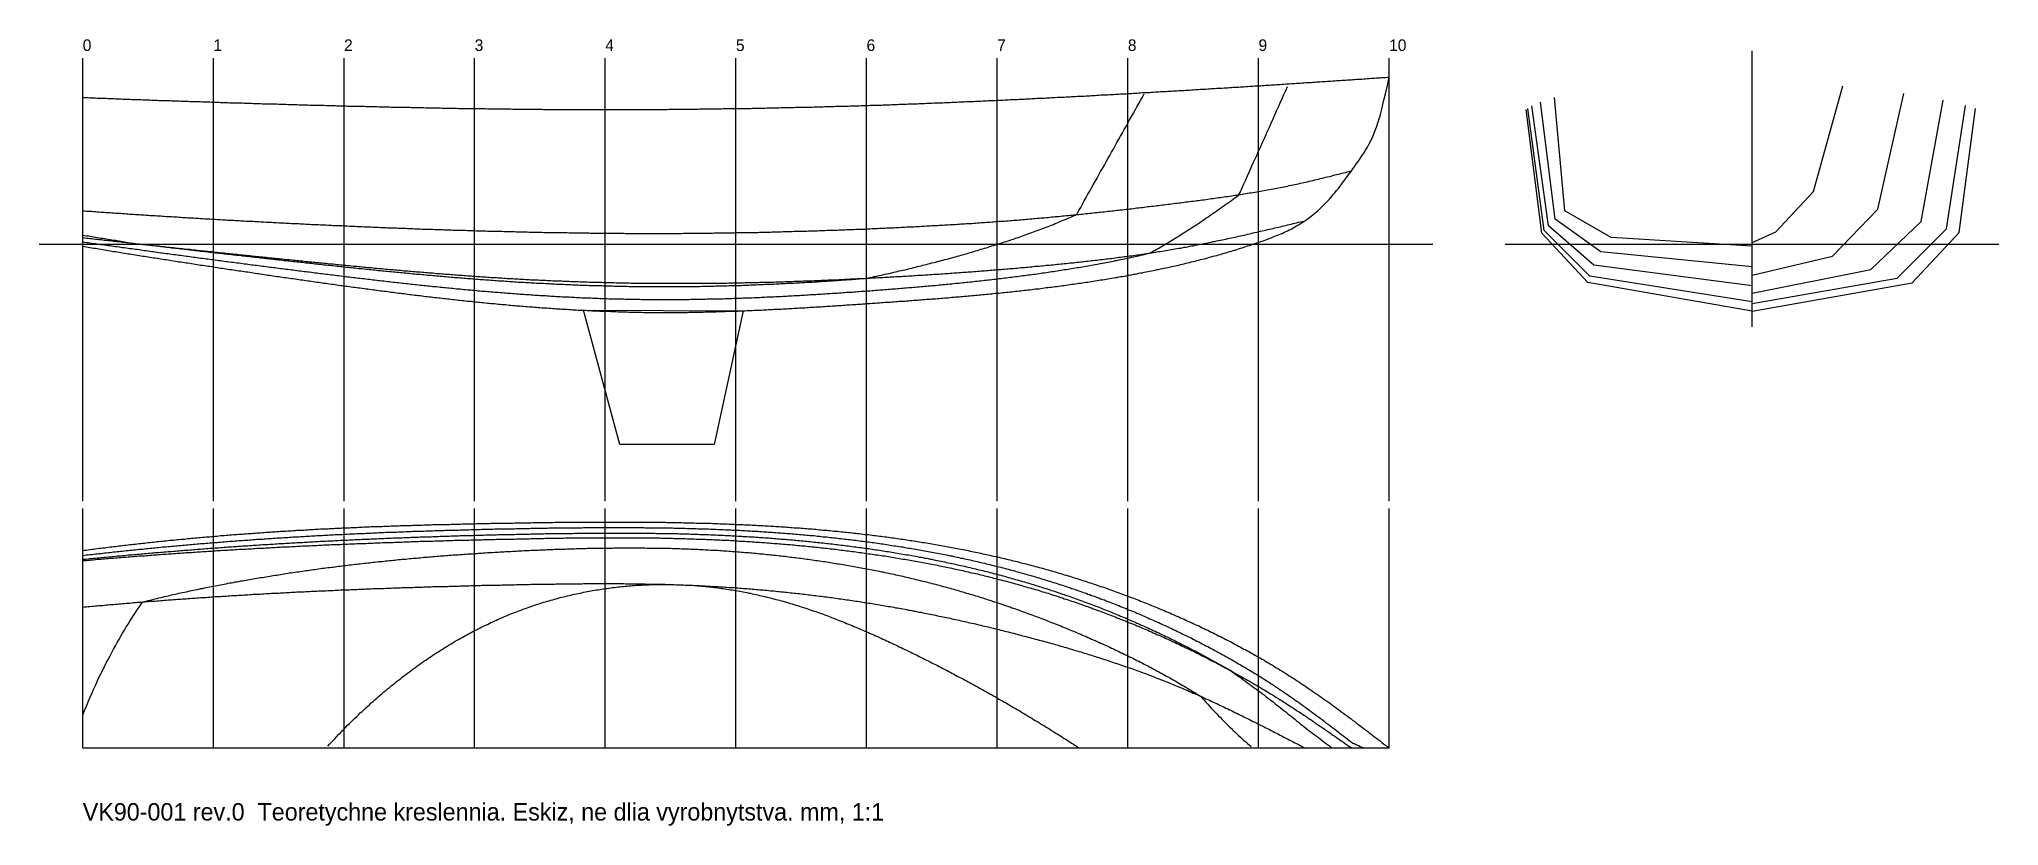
# Model space of a CAD drawing. Header units: millimetres. Extents: x -300 to 13200, y -3536 to 1881.
import ezdxf

# ---------------------------------------------------------------- set-up
doc = ezdxf.new("R2010")
doc.units = ezdxf.units.MM
for name, color, linetype in [('BATOKS', 3, 'Continuous'), ('KIL', 1, 'Continuous'), ('KORPUS', 7, 'Continuous'), ('SHPANGOUT', 8, 'Continuous'), ('TEXT', 7, 'Continuous'), ('VL', 5, 'Continuous')]:
    doc.layers.add(name, color=color, linetype=linetype)

msp = doc.modelspace()

# ---------------------------------------------------------------- texts
at = {"layer": 'TEXT'}
for s, height, p in [('0', 80, (0, 1800)), ('1', 80, (900, 1800)), ('2', 80, (1800, 1800)), ('3', 80, (2700, 1800)), ('4', 80, (3600, 1800)), ('5', 80, (4500, 1800)), ('6', 80, (5400, 1800)), ('7', 80, (6300, 1800)), ('8', 80, (7200, 1800)), ('9', 80, (8100, 1800)), ('10', 80, (9000, 1800)), ('VK90-001 rev.0  Teoretychne kreslennia. Eskiz, ne dlia vyrobnytstva. mm, 1:1', 120, (0, -3500))]:
    msp.add_text(s, height=height, dxfattribs=at).set_placement(p)

# ---------------------------------------------------------------- linework, layer by layer
at = {"layer": 'BATOKS'}
for points in [[(0, 486), (12, 484), (25, 482), (38, 481), (50, 479), (62, 477), (75, 475), (88, 474), (100, 472), (112, 470), (125, 468), (138, 467), (150, 465), (162, 463), (175, 461), (188, 460), (200, 458), (213, 456), (225, 454), (238, 453), (250, 451), (262, 449), (275, 447), (288, 446), (300, 444), (312, 442), (325, 440), (338, 439), (350, 437), (363, 435), (375, 434), (388, 432), (400, 430), (413, 428), (425, 427), (438, 425), (450, 423), (462, 422), (475, 420), (488, 418), (500, 416), (513, 415), (525, 413), (538, 411), (550, 410), (562, 408), (575, 406), (588, 405), (600, 403), (612, 401), (625, 399), (638, 398), (650, 396), (663, 394), (675, 393), (688, 391), (700, 389), (712, 388), (725, 386), (738, 384), (750, 383), (763, 381), (775, 379), (788, 378), (800, 376), (812, 374), (825, 373), (838, 371), (850, 369), (862, 368), (875, 366), (888, 364), (900, 363), (913, 361), (925, 359), (938, 358), (950, 356), (962, 355), (975, 353), (988, 351), (1000, 350), (1012, 348), (1025, 346), (1038, 345), (1050, 343), (1062, 341), (1075, 340), (1088, 338), (1100, 337), (1112, 335), (1125, 333), (1138, 332), (1150, 330), (1162, 328), (1175, 327), (1188, 325), (1200, 324), (1213, 322), (1225, 320), (1238, 319), (1250, 317), (1263, 316), (1275, 314), (1288, 312), (1300, 311), (1312, 309), (1325, 308), (1338, 306), (1350, 304), (1362, 303), (1375, 301), (1388, 300), (1400, 298), (1412, 297), (1425, 295), (1438, 293), (1450, 292), (1463, 290), (1475, 289), (1488, 287), (1500, 285), (1513, 284), (1525, 282), (1537, 281), (1550, 279), (1562, 278), (1575, 276), (1588, 275), (1600, 273), (1612, 271), (1625, 270), (1638, 268), (1650, 267), (1662, 265), (1675, 264), (1688, 262), (1700, 261), (1713, 259), (1725, 258), (1738, 256), (1750, 254), (1763, 253), (1775, 251), (1788, 250), (1800, 248), (1812, 247), (1825, 245), (1838, 244), (1850, 242), (1862, 241), (1875, 239), (1888, 238), (1900, 236), (1912, 235), (1925, 233), (1938, 232), (1950, 230), (1963, 229), (1975, 228), (1988, 226), (2000, 225), (2013, 223), (2025, 222), (2038, 220), (2050, 219), (2062, 217), (2075, 216), (2088, 215), (2100, 213), (2113, 212), (2125, 210), (2138, 209), (2150, 207), (2162, 206), (2175, 205), (2188, 203), (2200, 202), (2212, 201), (2225, 199), (2238, 198), (2250, 196), (2262, 195), (2275, 194), (2288, 192), (2300, 191), (2312, 190), (2325, 188), (2338, 187), (2350, 186), (2363, 184), (2375, 183), (2388, 182), (2400, 181), (2412, 179), (2425, 178), (2438, 177), (2450, 175), (2463, 174), (2475, 173), (2488, 172), (2500, 170), (2512, 169), (2525, 168), (2538, 167), (2550, 166), (2562, 164), (2575, 163), (2588, 162), (2600, 161), (2613, 160), (2625, 158), (2638, 157), (2650, 156), (2662, 155), (2675, 154), (2688, 153), (2700, 152), (2713, 151), (2725, 149), (2738, 148), (2750, 147), (2762, 146), (2775, 145), (2788, 144), (2800, 143), (2812, 142), (2825, 141), (2838, 140), (2850, 139), (2863, 138), (2875, 137), (2888, 136), (2900, 135), (2912, 134), (2925, 133), (2938, 132), (2950, 131), (2963, 130), (2975, 129), (2988, 128), (3000, 127), (3012, 126), (3025, 125), (3038, 125), (3050, 124), (3062, 123), (3075, 122), (3088, 121), (3100, 120), (3113, 119), (3125, 119), (3138, 118), (3150, 117), (3162, 116), (3175, 115), (3188, 115), (3200, 114), (3213, 113), (3225, 112), (3238, 112), (3250, 111), (3262, 110), (3275, 110), (3288, 109), (3300, 108), (3312, 108), (3325, 107), (3338, 106), (3350, 106), (3363, 105), (3375, 104), (3388, 104), (3400, 103), (3412, 103), (3425, 102), (3438, 101), (3450, 101), (3463, 100), (3475, 100), (3488, 99), (3500, 99), (3512, 98), (3525, 98), (3538, 97), (3550, 97), (3562, 96), (3575, 96), (3588, 96), (3600, 95), (3613, 95), (3625, 94), (3638, 94), (3650, 94), (3662, 93), (3675, 93), (3688, 93), (3700, 92), (3713, 92), (3725, 92), (3738, 91), (3750, 91), (3762, 91), (3775, 91), (3788, 90), (3800, 90), (3812, 90), (3825, 90), (3838, 90), (3850, 89), (3863, 89), (3875, 89), (3888, 89), (3900, 89), (3912, 89), (3925, 89), (3938, 89), (3950, 89), (3963, 89), (3975, 88), (3988, 88), (4000, 88), (4012, 88), (4025, 88), (4038, 88), (4050, 88), (4062, 89), (4075, 89), (4088, 89), (4100, 89), (4112, 89), (4125, 89), (4138, 89), (4150, 89), (4163, 89), (4175, 89), (4188, 90), (4200, 90), (4212, 90), (4225, 90), (4238, 90), (4250, 91), (4262, 91), (4275, 91), (4288, 91), (4300, 92), (4312, 92), (4325, 92), (4338, 92), (4350, 93), (4362, 93), (4375, 93), (4388, 94), (4400, 94), (4413, 94), (4425, 95), (4438, 95), (4450, 95), (4462, 96), (4475, 96), (4488, 97), (4500, 97), (4512, 98), (4525, 98), (4538, 98), (4550, 99), (4562, 99), (4575, 100), (4588, 100), (4600, 101), (4612, 101), (4625, 102), (4638, 102), (4650, 103), (4663, 103), (4675, 104), (4688, 104), (4700, 105), (4712, 106), (4725, 106), (4738, 107), (4750, 107), (4762, 108), (4775, 109), (4788, 109), (4800, 110), (4812, 110), (4825, 111), (4838, 112), (4850, 112), (4863, 113), (4875, 114), (4888, 114), (4900, 115), (4913, 116), (4925, 116), (4938, 117), (4950, 118), (4962, 119), (4975, 119), (4988, 120), (5000, 121), (5012, 122), (5025, 122), (5038, 123), (5050, 124), (5062, 125), (5075, 125), (5088, 126), (5100, 127), (5113, 128), (5125, 129), (5138, 129), (5150, 130), (5163, 131), (5175, 132), (5188, 133), (5200, 133), (5212, 134), (5225, 135), (5238, 136), (5250, 137), (5262, 138), (5275, 139), (5288, 139), (5300, 140), (5312, 141), (5325, 142), (5338, 143), (5350, 144), (5363, 145), (5375, 146), (5388, 147), (5400, 148), (5413, 148), (5425, 149), (5438, 150), (5450, 151), (5462, 152), (5475, 153), (5488, 154), (5500, 155), (5512, 156), (5525, 157), (5538, 158), (5550, 159), (5562, 160), (5575, 161), (5588, 162), (5600, 163), (5613, 164), (5625, 165), (5638, 166), (5650, 167), (5663, 168), (5675, 169), (5688, 170), (5700, 171), (5712, 172), (5725, 173), (5738, 174), (5750, 175), (5762, 176), (5775, 177), (5788, 179), (5800, 180), (5812, 181), (5825, 182), (5838, 183), (5850, 184), (5863, 185), (5875, 186), (5888, 188), (5900, 189), (5913, 190), (5925, 191), (5938, 192), (5950, 194), (5962, 195), (5975, 196), (5988, 197), (6000, 198), (6012, 200), (6025, 201), (6038, 202), (6050, 203), (6062, 205), (6075, 206), (6088, 207), (6100, 209), (6113, 210), (6125, 211), (6138, 213), (6150, 214), (6163, 215), (6175, 217), (6188, 218), (6200, 219), (6212, 221), (6225, 222), (6238, 224), (6250, 225), (6262, 227), (6275, 228), (6288, 229), (6300, 231), (6312, 232), (6325, 234), (6338, 235), (6350, 237), (6363, 238), (6375, 240), (6388, 242), (6400, 243), (6413, 245), (6425, 246), (6438, 248), (6450, 249), (6462, 251), (6475, 253), (6488, 254), (6500, 256), (6512, 258), (6525, 259), (6538, 261), (6550, 263), (6562, 264), (6575, 266), (6588, 268), (6600, 270), (6613, 271), (6625, 273), (6638, 275), (6650, 277), (6663, 279), (6675, 281), (6688, 282), (6700, 284), (6712, 286), (6725, 288), (6738, 290), (6750, 292), (6762, 294), (6775, 296), (6788, 298), (6800, 300), (6812, 302), (6825, 304), (6838, 306), (6850, 308), (6863, 310), (6875, 312), (6888, 314), (6900, 316), (6913, 318), (6925, 321), (6938, 323), (6950, 325), (6962, 327), (6975, 329), (6988, 332), (7000, 334), (7012, 336), (7025, 339), (7038, 341), (7050, 343), (7062, 346), (7075, 348), (7088, 351), (7100, 353), (7113, 356), (7125, 358), (7138, 361), (7150, 363), (7163, 366), (7175, 368), (7188, 371), (7200, 374), (7212, 376), (7225, 379), (7238, 382), (7250, 385), (7262, 388), (7275, 390), (7288, 393), (7300, 396), (7312, 399), (7325, 402), (7338, 405), (7350, 408), (7363, 415), (7375, 422), (7388, 429), (7400, 436), (7413, 443), (7425, 450), (7438, 457), (7450, 465), (7462, 472), (7475, 479), (7488, 487), (7500, 495), (7512, 502), (7525, 510), (7538, 518), (7550, 525), (7562, 533), (7575, 541), (7588, 549), (7600, 557), (7613, 565), (7625, 573), (7638, 581), (7650, 589), (7663, 598), (7675, 606), (7688, 614), (7700, 622), (7712, 631), (7725, 639), (7738, 648), (7750, 656), (7762, 665), (7775, 673), (7788, 682), (7800, 691), (7812, 700), (7825, 708), (7838, 717), (7850, 726), (7863, 735), (7875, 744), (7888, 753), (7900, 762), (7913, 771), (7925, 780), (7938, 789), (7950, 798), (7962, 808), (7975, 830), (7988, 858), (8000, 885), (8013, 913), (8025, 941), (8038, 969), (8050, 997), (8062, 1025), (8075, 1053), (8088, 1081), (8100, 1109), (8113, 1137), (8125, 1165), (8138, 1193), (8150, 1220), (8162, 1248), (8175, 1276), (8188, 1304), (8200, 1332), (8212, 1360), (8225, 1388), (8238, 1416), (8250, 1444), (8263, 1472), (8275, 1500), (8288, 1528), (8300, 1556)], [(0, 532), (12, 530), (25, 528), (38, 526), (50, 524), (62, 522), (75, 520), (88, 518), (100, 516), (112, 514), (125, 512), (138, 510), (150, 508), (162, 506), (175, 504), (188, 502), (200, 500), (213, 498), (225, 496), (238, 494), (250, 492), (262, 490), (275, 488), (288, 486), (300, 484), (312, 482), (325, 479), (338, 477), (350, 476), (363, 474), (375, 473), (388, 471), (400, 470), (413, 468), (425, 467), (438, 466), (450, 464), (462, 463), (475, 461), (488, 460), (500, 458), (513, 457), (525, 455), (538, 454), (550, 453), (562, 451), (575, 450), (588, 448), (600, 447), (612, 445), (625, 444), (638, 442), (650, 441), (663, 440), (675, 438), (688, 437), (700, 435), (712, 434), (725, 432), (738, 431), (750, 430), (763, 428), (775, 427), (788, 425), (800, 424), (812, 422), (825, 421), (838, 420), (850, 418), (862, 417), (875, 415), (888, 414), (900, 413), (913, 411), (925, 410), (938, 408), (950, 407), (962, 405), (975, 404), (988, 403), (1000, 401), (1012, 400), (1025, 398), (1038, 397), (1050, 396), (1062, 394), (1075, 393), (1088, 391), (1100, 390), (1112, 389), (1125, 387), (1138, 386), (1150, 384), (1162, 383), (1175, 382), (1188, 380), (1200, 379), (1213, 378), (1225, 376), (1238, 375), (1250, 373), (1263, 372), (1275, 371), (1288, 369), (1300, 368), (1312, 366), (1325, 365), (1338, 364), (1350, 362), (1362, 361), (1375, 360), (1388, 358), (1400, 357), (1412, 355), (1425, 354), (1438, 353), (1450, 351), (1463, 350), (1475, 349), (1488, 347), (1500, 346), (1513, 345), (1525, 343), (1537, 342), (1550, 341), (1562, 339), (1575, 338), (1588, 336), (1600, 335), (1612, 334), (1625, 332), (1638, 331), (1650, 330), (1662, 328), (1675, 327), (1688, 326), (1700, 324), (1713, 323), (1725, 322), (1738, 320), (1750, 319), (1763, 318), (1775, 316), (1788, 315), (1800, 314), (1812, 312), (1825, 311), (1838, 310), (1850, 309), (1862, 307), (1875, 306), (1888, 305), (1900, 303), (1912, 302), (1925, 301), (1938, 300), (1950, 298), (1963, 297), (1975, 296), (1988, 294), (2000, 293), (2013, 292), (2025, 291), (2038, 289), (2050, 288), (2062, 287), (2075, 286), (2088, 284), (2100, 283), (2113, 282), (2125, 281), (2138, 280), (2150, 278), (2162, 277), (2175, 276), (2188, 275), (2200, 274), (2212, 272), (2225, 271), (2238, 270), (2250, 269), (2262, 268), (2275, 266), (2288, 265), (2300, 264), (2312, 263), (2325, 262), (2338, 261), (2350, 260), (2363, 258), (2375, 257), (2388, 256), (2400, 255), (2412, 254), (2425, 253), (2438, 252), (2450, 251), (2463, 250), (2475, 249), (2488, 247), (2500, 246), (2512, 245), (2525, 244), (2538, 243), (2550, 242), (2562, 241), (2575, 240), (2588, 239), (2600, 238), (2613, 237), (2625, 236), (2638, 235), (2650, 234), (2662, 233), (2675, 232), (2688, 231), (2700, 230), (2713, 229), (2725, 228), (2738, 227), (2750, 226), (2762, 226), (2775, 225), (2788, 224), (2800, 223), (2812, 222), (2825, 221), (2838, 220), (2850, 219), (2863, 218), (2875, 218), (2888, 217), (2900, 216), (2912, 215), (2925, 214), (2938, 213), (2950, 213), (2963, 212), (2975, 211), (2988, 210), (3000, 209), (3012, 209), (3025, 208), (3038, 207), (3050, 206), (3062, 206), (3075, 205), (3088, 204), (3100, 204), (3113, 203), (3125, 202), (3138, 202), (3150, 201), (3162, 200), (3175, 200), (3188, 199), (3200, 198), (3213, 198), (3225, 197), (3238, 196), (3250, 196), (3262, 195), (3275, 195), (3288, 194), (3300, 194), (3312, 193), (3325, 192), (3338, 192), (3350, 191), (3363, 191), (3375, 190), (3388, 190), (3400, 189), (3412, 189), (3425, 188), (3438, 188), (3450, 188), (3463, 187), (3475, 187), (3488, 186), (3500, 186), (3512, 185), (3525, 185), (3538, 185), (3550, 184), (3562, 184), (3575, 184), (3588, 183), (3600, 183), (3613, 183), (3625, 182), (3638, 182), (3650, 182), (3662, 181), (3675, 181), (3688, 181), (3700, 181), (3713, 180), (3725, 180), (3738, 180), (3750, 180), (3762, 179), (3775, 179), (3788, 179), (3800, 179), (3812, 179), (3825, 179), (3838, 178), (3850, 178), (3863, 178), (3875, 178), (3888, 178), (3900, 178), (3912, 178), (3925, 178), (3938, 178), (3950, 178), (3963, 178), (3975, 178), (3988, 177), (4000, 177), (4012, 177), (4025, 177), (4038, 178), (4050, 178), (4062, 178), (4075, 178), (4088, 178), (4100, 178), (4112, 178), (4125, 178), (4138, 178), (4150, 178), (4163, 178), (4175, 178), (4188, 179), (4200, 179), (4212, 179), (4225, 179), (4238, 179), (4250, 179), (4262, 180), (4275, 180), (4288, 180), (4300, 180), (4312, 180), (4325, 181), (4338, 181), (4350, 181), (4362, 182), (4375, 182), (4388, 182), (4400, 182), (4413, 183), (4425, 183), (4438, 183), (4450, 184), (4462, 184), (4475, 184), (4488, 185), (4500, 185), (4512, 186), (4525, 186), (4538, 186), (4550, 187), (4562, 187), (4575, 188), (4588, 188), (4600, 189), (4612, 189), (4625, 190), (4638, 190), (4650, 191), (4663, 191), (4675, 192), (4688, 192), (4700, 193), (4712, 193), (4725, 194), (4738, 194), (4750, 195), (4762, 195), (4775, 196), (4788, 196), (4800, 197), (4812, 198), (4825, 198), (4838, 199), (4850, 200), (4863, 200), (4875, 201), (4888, 201), (4900, 202), (4913, 203), (4925, 203), (4938, 204), (4950, 205), (4962, 206), (4975, 206), (4988, 207), (5000, 208), (5012, 208), (5025, 209), (5038, 210), (5050, 211), (5062, 211), (5075, 212), (5088, 213), (5100, 214), (5113, 215), (5125, 215), (5138, 216), (5150, 217), (5163, 218), (5175, 219), (5188, 219), (5200, 220), (5212, 221), (5225, 222), (5238, 223), (5250, 224), (5262, 225), (5275, 226), (5288, 227), (5300, 227), (5312, 228), (5325, 229), (5338, 230), (5350, 231), (5363, 232), (5375, 233), (5388, 234), (5400, 235), (5413, 238), (5425, 240), (5438, 243), (5450, 246), (5462, 248), (5475, 251), (5488, 254), (5500, 256), (5512, 259), (5525, 262), (5538, 265), (5550, 268), (5562, 270), (5575, 273), (5588, 276), (5600, 279), (5613, 282), (5625, 285), (5638, 288), (5650, 291), (5663, 293), (5675, 296), (5688, 299), (5700, 302), (5712, 305), (5725, 308), (5738, 312), (5750, 315), (5762, 318), (5775, 321), (5788, 324), (5800, 327), (5812, 330), (5825, 333), (5838, 337), (5850, 340), (5863, 343), (5875, 346), (5888, 350), (5900, 353), (5913, 356), (5925, 359), (5938, 363), (5950, 366), (5962, 369), (5975, 373), (5988, 376), (6000, 380), (6012, 383), (6025, 387), (6038, 390), (6050, 394), (6062, 397), (6075, 401), (6088, 404), (6100, 408), (6113, 412), (6125, 415), (6138, 419), (6150, 423), (6163, 426), (6175, 430), (6188, 434), (6200, 437), (6212, 441), (6225, 445), (6238, 449), (6250, 453), (6262, 457), (6275, 461), (6288, 465), (6300, 469), (6312, 473), (6325, 477), (6338, 481), (6350, 485), (6363, 489), (6375, 493), (6388, 497), (6400, 501), (6413, 505), (6425, 510), (6438, 514), (6450, 518), (6462, 523), (6475, 527), (6488, 531), (6500, 536), (6512, 540), (6525, 545), (6538, 549), (6550, 554), (6562, 558), (6575, 563), (6588, 568), (6600, 572), (6613, 577), (6625, 582), (6638, 587), (6650, 592), (6663, 596), (6675, 601), (6688, 606), (6700, 611), (6712, 616), (6725, 621), (6738, 627), (6750, 632), (6762, 637), (6775, 642), (6788, 648), (6800, 653), (6812, 658), (6825, 664), (6838, 669), (6850, 679), (6863, 701), (6875, 723), (6888, 746), (6900, 768), (6913, 790), (6925, 813), (6938, 835), (6950, 857), (6962, 879), (6975, 902), (6988, 924), (7000, 946), (7012, 969), (7025, 991), (7038, 1013), (7050, 1036), (7062, 1058), (7075, 1080), (7088, 1103), (7100, 1125), (7113, 1147), (7125, 1170), (7138, 1192), (7150, 1214), (7163, 1237), (7175, 1259), (7188, 1281), (7200, 1304), (7212, 1326), (7225, 1348), (7238, 1371), (7250, 1393), (7262, 1415), (7275, 1438), (7288, 1460), (7300, 1482), (7312, 1505)]]:
    msp.add_lwpolyline(points, dxfattribs=at)
at = {"layer": 'KIL'}
msp.add_lwpolyline([(3450, 14), (4550, 11), (4350, -911), (3700, -911)], close=True, dxfattribs=at)
at = {"layer": 'KORPUS'}
for p, q in [((0, 455), (0, 1480)), ((0, -3000), (9000, -3000))]:
    msp.add_line(p, q, dxfattribs=at)
for points in [[(0, 455), (12, 453), (25, 451), (38, 449), (50, 447), (62, 445), (75, 443), (88, 441), (100, 439), (112, 437), (125, 434), (138, 432), (150, 430), (162, 428), (175, 426), (188, 424), (200, 422), (213, 420), (225, 418), (238, 416), (250, 414), (262, 412), (275, 410), (288, 408), (300, 406), (312, 404), (325, 402), (338, 400), (350, 398), (363, 396), (375, 394), (388, 392), (400, 390), (413, 388), (425, 386), (438, 384), (450, 382), (462, 380), (475, 378), (488, 376), (500, 375), (513, 373), (525, 371), (538, 369), (550, 367), (562, 365), (575, 363), (588, 361), (600, 359), (612, 357), (625, 355), (638, 353), (650, 351), (663, 349), (675, 347), (688, 345), (700, 343), (712, 342), (725, 340), (738, 338), (750, 336), (763, 334), (775, 332), (788, 330), (800, 328), (812, 326), (825, 324), (838, 322), (850, 321), (862, 319), (875, 317), (888, 315), (900, 313), (913, 311), (925, 309), (938, 307), (950, 305), (962, 304), (975, 302), (988, 300), (1000, 298), (1012, 296), (1025, 294), (1038, 292), (1050, 291), (1062, 289), (1075, 287), (1088, 285), (1100, 283), (1112, 281), (1125, 279), (1138, 278), (1150, 276), (1162, 274), (1175, 272), (1188, 270), (1200, 268), (1213, 267), (1225, 265), (1238, 263), (1250, 261), (1263, 259), (1275, 257), (1288, 256), (1300, 254), (1312, 252), (1325, 250), (1338, 248), (1350, 247), (1362, 245), (1375, 243), (1388, 241), (1400, 239), (1412, 238), (1425, 236), (1438, 234), (1450, 232), (1463, 230), (1475, 229), (1488, 227), (1500, 225), (1513, 223), (1525, 221), (1537, 220), (1550, 218), (1562, 216), (1575, 214), (1588, 213), (1600, 211), (1612, 209), (1625, 207), (1638, 206), (1650, 204), (1662, 202), (1675, 200), (1688, 199), (1700, 197), (1713, 195), (1725, 193), (1738, 192), (1750, 190), (1763, 188), (1775, 186), (1788, 185), (1800, 183), (1812, 181), (1825, 180), (1838, 178), (1850, 176), (1862, 174), (1875, 173), (1888, 171), (1900, 169), (1912, 168), (1925, 166), (1938, 164), (1950, 163), (1963, 161), (1975, 159), (1988, 158), (2000, 156), (2013, 154), (2025, 153), (2038, 151), (2050, 149), (2062, 148), (2075, 146), (2088, 145), (2100, 143), (2113, 141), (2125, 140), (2138, 138), (2150, 137), (2162, 135), (2175, 133), (2188, 132), (2200, 130), (2212, 129), (2225, 127), (2238, 126), (2250, 124), (2262, 123), (2275, 121), (2288, 119), (2300, 118), (2312, 116), (2325, 115), (2338, 113), (2350, 112), (2363, 110), (2375, 109), (2388, 107), (2400, 106), (2412, 105), (2425, 103), (2438, 102), (2450, 100), (2463, 99), (2475, 97), (2488, 96), (2500, 95), (2512, 93), (2525, 92), (2538, 90), (2550, 89), (2562, 88), (2575, 86), (2588, 85), (2600, 84), (2613, 82), (2625, 81), (2638, 80), (2650, 78), (2662, 77), (2675, 76), (2688, 74), (2700, 73), (2713, 72), (2725, 71), (2738, 69), (2750, 68), (2762, 67), (2775, 66), (2788, 64), (2800, 63), (2812, 62), (2825, 61), (2838, 60), (2850, 58), (2863, 57), (2875, 56), (2888, 55), (2900, 54), (2912, 53), (2925, 51), (2938, 50), (2950, 49), (2963, 48), (2975, 47), (2988, 46), (3000, 45), (3012, 44), (3025, 43), (3038, 42), (3050, 41), (3062, 40), (3075, 39), (3088, 38), (3100, 37), (3113, 36), (3125, 35), (3138, 34), (3150, 33), (3162, 32), (3175, 31), (3188, 30), (3200, 30), (3213, 29), (3225, 28), (3238, 27), (3250, 26), (3262, 25), (3275, 24), (3288, 24), (3300, 23), (3312, 22), (3325, 21), (3338, 21), (3350, 20), (3363, 19), (3375, 18), (3388, 18), (3400, 17), (3412, 16), (3425, 16), (3438, 15), (3450, 14), (3463, 14), (3475, 13), (3488, 12), (3500, 12), (3512, 11), (3525, 11), (3538, 10), (3550, 10), (3562, 9), (3575, 8), (3588, 8), (3600, 7), (3613, 7), (3625, 7), (3638, 6), (3650, 6), (3662, 5), (3675, 5), (3688, 4), (3700, 4), (3713, 4), (3725, 3), (3738, 3), (3750, 3), (3762, 2), (3775, 2), (3788, 2), (3800, 2), (3812, 1), (3825, 1), (3838, 1), (3850, 1), (3863, 0), (3875, 0), (3888, 0), (3900, 0), (3912, 0), (3925, 0), (3938, 0), (3950, 0), (3963, 0), (3975, -1), (3988, -1), (4000, -1), (4012, -1), (4025, -1), (4038, -1), (4050, -1), (4062, -1), (4075, 0), (4088, 0), (4100, 0), (4112, 0), (4125, 0), (4138, 0), (4150, 0), (4163, 0), (4175, 1), (4188, 1), (4200, 1), (4212, 1), (4225, 1), (4238, 2), (4250, 2), (4262, 2), (4275, 2), (4288, 3), (4300, 3), (4312, 3), (4325, 3), (4338, 4), (4350, 4), (4362, 4), (4375, 5), (4388, 5), (4400, 6), (4413, 6), (4425, 6), (4438, 7), (4450, 7), (4462, 8), (4475, 8), (4488, 8), (4500, 9), (4512, 9), (4525, 10), (4538, 10), (4550, 11), (4562, 11), (4575, 12), (4588, 12), (4600, 13), (4612, 13), (4625, 14), (4638, 15), (4650, 15), (4663, 16), (4675, 16), (4688, 17), (4700, 17), (4712, 18), (4725, 19), (4738, 19), (4750, 20), (4762, 21), (4775, 21), (4788, 22), (4800, 23), (4812, 23), (4825, 24), (4838, 25), (4850, 25), (4863, 26), (4875, 27), (4888, 27), (4900, 28), (4913, 29), (4925, 29), (4938, 30), (4950, 31), (4962, 32), (4975, 32), (4988, 33), (5000, 34), (5012, 35), (5025, 35), (5038, 36), (5050, 37), (5062, 38), (5075, 39), (5088, 39), (5100, 40), (5113, 41), (5125, 42), (5138, 43), (5150, 43), (5163, 44), (5175, 45), (5188, 46), (5200, 47), (5212, 47), (5225, 48), (5238, 49), (5250, 50), (5262, 51), (5275, 52), (5288, 52), (5300, 53), (5312, 54), (5325, 55), (5338, 56), (5350, 57), (5363, 57), (5375, 58), (5388, 59), (5400, 60), (5413, 61), (5425, 62), (5438, 63), (5450, 63), (5462, 64), (5475, 65), (5488, 66), (5500, 67), (5512, 68), (5525, 69), (5538, 69), (5550, 70), (5562, 71), (5575, 72), (5588, 73), (5600, 74), (5613, 75), (5625, 76), (5638, 77), (5650, 77), (5663, 78), (5675, 79), (5688, 80), (5700, 81), (5712, 82), (5725, 83), (5738, 84), (5750, 85), (5762, 86), (5775, 87), (5788, 88), (5800, 89), (5812, 90), (5825, 91), (5838, 91), (5850, 92), (5863, 93), (5875, 94), (5888, 95), (5900, 96), (5913, 97), (5925, 98), (5938, 99), (5950, 100), (5962, 101), (5975, 102), (5988, 104), (6000, 105), (6012, 106), (6025, 107), (6038, 108), (6050, 109), (6062, 110), (6075, 111), (6088, 112), (6100, 113), (6113, 114), (6125, 115), (6138, 117), (6150, 118), (6163, 119), (6175, 120), (6188, 121), (6200, 122), (6212, 123), (6225, 125), (6238, 126), (6250, 127), (6262, 128), (6275, 130), (6288, 131), (6300, 132), (6312, 133), (6325, 135), (6338, 136), (6350, 137), (6363, 138), (6375, 140), (6388, 141), (6400, 142), (6413, 144), (6425, 145), (6438, 146), (6450, 148), (6462, 149), (6475, 150), (6488, 152), (6500, 153), (6512, 155), (6525, 156), (6538, 158), (6550, 159), (6562, 161), (6575, 162), (6588, 163), (6600, 165), (6613, 167), (6625, 168), (6638, 170), (6650, 171), (6663, 173), (6675, 174), (6688, 176), (6700, 178), (6712, 179), (6725, 181), (6738, 182), (6750, 184), (6762, 186), (6775, 187), (6788, 189), (6800, 191), (6812, 193), (6825, 194), (6838, 196), (6850, 198), (6863, 200), (6875, 202), (6888, 203), (6900, 205), (6913, 207), (6925, 209), (6938, 211), (6950, 213), (6962, 215), (6975, 217), (6988, 219), (7000, 221), (7012, 223), (7025, 225), (7038, 227), (7050, 229), (7062, 231), (7075, 233), (7088, 235), (7100, 237), (7113, 239), (7125, 241), (7138, 244), (7150, 246), (7163, 248), (7175, 250), (7188, 252), (7200, 255), (7212, 257), (7225, 259), (7238, 262), (7250, 264), (7262, 266), (7275, 269), (7288, 271), (7300, 273), (7312, 276), (7325, 278), (7338, 281), (7350, 283), (7363, 286), (7375, 288), (7388, 291), (7400, 294), (7413, 296), (7425, 299), (7438, 301), (7450, 304), (7462, 307), (7475, 310), (7488, 312), (7500, 315), (7512, 318), (7525, 321), (7538, 323), (7550, 326), (7562, 329), (7575, 332), (7588, 335), (7600, 338), (7613, 341), (7625, 344), (7638, 347), (7650, 350), (7663, 353), (7675, 356), (7688, 359), (7700, 363), (7712, 366), (7725, 369), (7738, 372), (7750, 375), (7762, 379), (7775, 382), (7788, 386), (7800, 389), (7812, 392), (7825, 396), (7838, 399), (7850, 403), (7863, 407), (7875, 410), (7888, 414), (7900, 418), (7913, 421), (7925, 425), (7938, 429), (7950, 433), (7962, 437), (7975, 441), (7988, 445), (8000, 449), (8013, 453), (8025, 457), (8038, 461), (8050, 465), (8062, 469), (8075, 474), (8088, 478), (8100, 482), (8113, 487), (8125, 491), (8138, 495), (8150, 500), (8162, 505), (8175, 509), (8188, 514), (8200, 519), (8212, 524), (8225, 529), (8238, 534), (8250, 539), (8263, 544), (8275, 550), (8288, 556), (8300, 562), (8312, 568), (8325, 574), (8338, 581), (8350, 588), (8362, 595), (8375, 602), (8388, 610), (8400, 618), (8412, 626), (8425, 634), (8438, 643), (8450, 652), (8462, 662), (8475, 672), (8488, 682), (8500, 693), (8513, 704), (8525, 716), (8538, 728), (8550, 740), (8562, 753), (8575, 766), (8588, 780), (8600, 794), (8612, 809), (8625, 824), (8638, 839), (8650, 854), (8662, 870), (8675, 886), (8688, 903), (8700, 920), (8712, 937), (8725, 954), (8738, 971), (8750, 989), (8763, 1006), (8775, 1024), (8788, 1042), (8800, 1060), (8812, 1078), (8825, 1097), (8838, 1116), (8850, 1137), (8862, 1160), (8875, 1185), (8888, 1212), (8900, 1242), (8912, 1275), (8925, 1313), (8938, 1354), (8950, 1400), (8962, 1451), (8975, 1505), (8988, 1562), (9000, 1620)], [(0, 1480), (12, 1480), (25, 1479), (38, 1479), (50, 1478), (62, 1478), (75, 1477), (88, 1477), (100, 1476), (112, 1476), (125, 1475), (138, 1475), (150, 1474), (162, 1474), (175, 1473), (188, 1473), (200, 1472), (213, 1472), (225, 1471), (238, 1471), (250, 1470), (262, 1470), (275, 1469), (288, 1469), (300, 1468), (312, 1468), (325, 1468), (338, 1467), (350, 1467), (363, 1466), (375, 1466), (388, 1465), (400, 1465), (413, 1464), (425, 1464), (438, 1463), (450, 1463), (462, 1463), (475, 1462), (488, 1462), (500, 1461), (513, 1461), (525, 1460), (538, 1460), (550, 1460), (562, 1459), (575, 1459), (588, 1458), (600, 1458), (612, 1457), (625, 1457), (638, 1456), (650, 1456), (663, 1456), (675, 1455), (688, 1455), (700, 1454), (712, 1454), (725, 1454), (738, 1453), (750, 1453), (763, 1452), (775, 1452), (788, 1451), (800, 1451), (812, 1451), (825, 1450), (838, 1450), (850, 1449), (862, 1449), (875, 1449), (888, 1448), (900, 1448), (913, 1447), (925, 1447), (938, 1447), (950, 1446), (962, 1446), (975, 1445), (988, 1445), (1000, 1445), (1012, 1444), (1025, 1444), (1038, 1444), (1050, 1443), (1062, 1443), (1075, 1442), (1088, 1442), (1100, 1442), (1112, 1441), (1125, 1441), (1138, 1440), (1150, 1440), (1162, 1440), (1175, 1439), (1188, 1439), (1200, 1439), (1213, 1438), (1225, 1438), (1238, 1437), (1250, 1437), (1263, 1437), (1275, 1436), (1288, 1436), (1300, 1436), (1312, 1435), (1325, 1435), (1338, 1435), (1350, 1434), (1362, 1434), (1375, 1433), (1388, 1433), (1400, 1433), (1412, 1432), (1425, 1432), (1438, 1432), (1450, 1431), (1463, 1431), (1475, 1431), (1488, 1430), (1500, 1430), (1513, 1430), (1525, 1429), (1537, 1429), (1550, 1429), (1562, 1428), (1575, 1428), (1588, 1428), (1600, 1427), (1612, 1427), (1625, 1427), (1638, 1426), (1650, 1426), (1662, 1426), (1675, 1425), (1688, 1425), (1700, 1425), (1713, 1424), (1725, 1424), (1738, 1424), (1750, 1423), (1763, 1423), (1775, 1423), (1788, 1422), (1800, 1422), (1812, 1422), (1825, 1421), (1838, 1421), (1850, 1421), (1862, 1421), (1875, 1420), (1888, 1420), (1900, 1420), (1912, 1419), (1925, 1419), (1938, 1419), (1950, 1418), (1963, 1418), (1975, 1418), (1988, 1418), (2000, 1417), (2013, 1417), (2025, 1417), (2038, 1416), (2050, 1416), (2062, 1416), (2075, 1415), (2088, 1415), (2100, 1415), (2113, 1415), (2125, 1414), (2138, 1414), (2150, 1414), (2162, 1414), (2175, 1413), (2188, 1413), (2200, 1413), (2212, 1412), (2225, 1412), (2238, 1412), (2250, 1412), (2262, 1411), (2275, 1411), (2288, 1411), (2300, 1411), (2312, 1410), (2325, 1410), (2338, 1410), (2350, 1410), (2363, 1409), (2375, 1409), (2388, 1409), (2400, 1409), (2412, 1409), (2425, 1408), (2438, 1408), (2450, 1408), (2463, 1408), (2475, 1407), (2488, 1407), (2500, 1407), (2512, 1407), (2525, 1407), (2538, 1406), (2550, 1406), (2562, 1406), (2575, 1406), (2588, 1405), (2600, 1405), (2613, 1405), (2625, 1405), (2638, 1405), (2650, 1404), (2662, 1404), (2675, 1404), (2688, 1404), (2700, 1404), (2713, 1404), (2725, 1403), (2738, 1403), (2750, 1403), (2762, 1403), (2775, 1403), (2788, 1402), (2800, 1402), (2812, 1402), (2825, 1402), (2838, 1402), (2850, 1402), (2863, 1402), (2875, 1401), (2888, 1401), (2900, 1401), (2912, 1401), (2925, 1401), (2938, 1401), (2950, 1401), (2963, 1400), (2975, 1400), (2988, 1400), (3000, 1400), (3012, 1400), (3025, 1400), (3038, 1400), (3050, 1400), (3062, 1399), (3075, 1399), (3088, 1399), (3100, 1399), (3113, 1399), (3125, 1399), (3138, 1399), (3150, 1399), (3162, 1399), (3175, 1398), (3188, 1398), (3200, 1398), (3213, 1398), (3225, 1398), (3238, 1398), (3250, 1398), (3262, 1398), (3275, 1398), (3288, 1398), (3300, 1398), (3312, 1398), (3325, 1398), (3338, 1398), (3350, 1398), (3363, 1397), (3375, 1397), (3388, 1397), (3400, 1397), (3412, 1397), (3425, 1397), (3438, 1397), (3450, 1397), (3463, 1397), (3475, 1397), (3488, 1397), (3500, 1397), (3512, 1397), (3525, 1397), (3538, 1397), (3550, 1397), (3562, 1397), (3575, 1397), (3588, 1397), (3600, 1397), (3613, 1397), (3625, 1397), (3638, 1397), (3650, 1397), (3662, 1397), (3675, 1397), (3688, 1397), (3700, 1397), (3713, 1397), (3725, 1397), (3738, 1397), (3750, 1397), (3762, 1397), (3775, 1397), (3788, 1397), (3800, 1397), (3812, 1397), (3825, 1397), (3838, 1397), (3850, 1397), (3863, 1398), (3875, 1398), (3888, 1398), (3900, 1398), (3912, 1398), (3925, 1398), (3938, 1398), (3950, 1398), (3963, 1398), (3975, 1398), (3988, 1398), (4000, 1398), (4012, 1398), (4025, 1398), (4038, 1399), (4050, 1399), (4062, 1399), (4075, 1399), (4088, 1399), (4100, 1399), (4112, 1399), (4125, 1399), (4138, 1399), (4150, 1400), (4163, 1400), (4175, 1400), (4188, 1400), (4200, 1400), (4212, 1400), (4225, 1400), (4238, 1400), (4250, 1401), (4262, 1401), (4275, 1401), (4288, 1401), (4300, 1401), (4312, 1401), (4325, 1401), (4338, 1402), (4350, 1402), (4362, 1402), (4375, 1402), (4388, 1402), (4400, 1402), (4413, 1403), (4425, 1403), (4438, 1403), (4450, 1403), (4462, 1403), (4475, 1403), (4488, 1404), (4500, 1404), (4512, 1404), (4525, 1404), (4538, 1404), (4550, 1405), (4562, 1405), (4575, 1405), (4588, 1405), (4600, 1405), (4612, 1406), (4625, 1406), (4638, 1406), (4650, 1406), (4663, 1407), (4675, 1407), (4688, 1407), (4700, 1407), (4712, 1408), (4725, 1408), (4738, 1408), (4750, 1408), (4762, 1408), (4775, 1409), (4788, 1409), (4800, 1409), (4812, 1410), (4825, 1410), (4838, 1410), (4850, 1410), (4863, 1411), (4875, 1411), (4888, 1411), (4900, 1411), (4913, 1412), (4925, 1412), (4938, 1412), (4950, 1413), (4962, 1413), (4975, 1413), (4988, 1413), (5000, 1414), (5012, 1414), (5025, 1414), (5038, 1415), (5050, 1415), (5062, 1415), (5075, 1416), (5088, 1416), (5100, 1416), (5113, 1417), (5125, 1417), (5138, 1417), (5150, 1418), (5163, 1418), (5175, 1418), (5188, 1419), (5200, 1419), (5212, 1419), (5225, 1420), (5238, 1420), (5250, 1420), (5262, 1421), (5275, 1421), (5288, 1422), (5300, 1422), (5312, 1422), (5325, 1423), (5338, 1423), (5350, 1423), (5363, 1424), (5375, 1424), (5388, 1425), (5400, 1425), (5413, 1425), (5425, 1426), (5438, 1426), (5450, 1427), (5462, 1427), (5475, 1427), (5488, 1428), (5500, 1428), (5512, 1429), (5525, 1429), (5538, 1430), (5550, 1430), (5562, 1430), (5575, 1431), (5588, 1431), (5600, 1432), (5613, 1432), (5625, 1433), (5638, 1433), (5650, 1434), (5663, 1434), (5675, 1434), (5688, 1435), (5700, 1435), (5712, 1436), (5725, 1436), (5738, 1437), (5750, 1437), (5762, 1438), (5775, 1438), (5788, 1439), (5800, 1439), (5812, 1440), (5825, 1440), (5838, 1441), (5850, 1441), (5863, 1442), (5875, 1442), (5888, 1443), (5900, 1443), (5913, 1444), (5925, 1444), (5938, 1445), (5950, 1445), (5962, 1446), (5975, 1446), (5988, 1447), (6000, 1447), (6012, 1448), (6025, 1448), (6038, 1449), (6050, 1449), (6062, 1450), (6075, 1450), (6088, 1451), (6100, 1452), (6113, 1452), (6125, 1453), (6138, 1453), (6150, 1454), (6163, 1454), (6175, 1455), (6188, 1455), (6200, 1456), (6212, 1457), (6225, 1457), (6238, 1458), (6250, 1458), (6262, 1459), (6275, 1459), (6288, 1460), (6300, 1461), (6312, 1461), (6325, 1462), (6338, 1462), (6350, 1463), (6363, 1463), (6375, 1464), (6388, 1465), (6400, 1465), (6413, 1466), (6425, 1466), (6438, 1467), (6450, 1468), (6462, 1468), (6475, 1469), (6488, 1469), (6500, 1470), (6512, 1471), (6525, 1471), (6538, 1472), (6550, 1473), (6562, 1473), (6575, 1474), (6588, 1474), (6600, 1475), (6613, 1476), (6625, 1476), (6638, 1477), (6650, 1478), (6663, 1478), (6675, 1479), (6688, 1479), (6700, 1480), (6712, 1481), (6725, 1481), (6738, 1482), (6750, 1483), (6762, 1483), (6775, 1484), (6788, 1485), (6800, 1485), (6812, 1486), (6825, 1487), (6838, 1487), (6850, 1488), (6863, 1488), (6875, 1489), (6888, 1490), (6900, 1490), (6913, 1491), (6925, 1492), (6938, 1492), (6950, 1493), (6962, 1494), (6975, 1494), (6988, 1495), (7000, 1496), (7012, 1497), (7025, 1497), (7038, 1498), (7050, 1499), (7062, 1499), (7075, 1500), (7088, 1501), (7100, 1501), (7113, 1502), (7125, 1503), (7138, 1503), (7150, 1504), (7163, 1505), (7175, 1505), (7188, 1506), (7200, 1507), (7212, 1508), (7225, 1508), (7238, 1509), (7250, 1510), (7262, 1510), (7275, 1511), (7288, 1512), (7300, 1513), (7312, 1513), (7325, 1514), (7338, 1515), (7350, 1515), (7363, 1516), (7375, 1517), (7388, 1518), (7400, 1518), (7413, 1519), (7425, 1520), (7438, 1520), (7450, 1521), (7462, 1522), (7475, 1523), (7488, 1523), (7500, 1524), (7512, 1525), (7525, 1526), (7538, 1526), (7550, 1527), (7562, 1528), (7575, 1529), (7588, 1529), (7600, 1530), (7613, 1531), (7625, 1531), (7638, 1532), (7650, 1533), (7663, 1534), (7675, 1534), (7688, 1535), (7700, 1536), (7712, 1537), (7725, 1537), (7738, 1538), (7750, 1539), (7762, 1540), (7775, 1541), (7788, 1541), (7800, 1542), (7812, 1543), (7825, 1544), (7838, 1544), (7850, 1545), (7863, 1546), (7875, 1547), (7888, 1547), (7900, 1548), (7913, 1549), (7925, 1550), (7938, 1551), (7950, 1551), (7962, 1552), (7975, 1553), (7988, 1554), (8000, 1554), (8013, 1555), (8025, 1556), (8038, 1557), (8050, 1558), (8062, 1558), (8075, 1559), (8088, 1560), (8100, 1561), (8113, 1561), (8125, 1562), (8138, 1563), (8150, 1564), (8162, 1565), (8175, 1565), (8188, 1566), (8200, 1567), (8212, 1568), (8225, 1569), (8238, 1569), (8250, 1570), (8263, 1571), (8275, 1572), (8288, 1573), (8300, 1574), (8312, 1574), (8325, 1575), (8338, 1576), (8350, 1577), (8362, 1578), (8375, 1578), (8388, 1579), (8400, 1580), (8412, 1581), (8425, 1582), (8438, 1582), (8450, 1583), (8462, 1584), (8475, 1585), (8488, 1586), (8500, 1587), (8513, 1587), (8525, 1588), (8538, 1589), (8550, 1590), (8562, 1591), (8575, 1592), (8588, 1592), (8600, 1593), (8612, 1594), (8625, 1595), (8638, 1596), (8650, 1597), (8662, 1597), (8675, 1598), (8688, 1599), (8700, 1600), (8712, 1601), (8725, 1602), (8738, 1602), (8750, 1603), (8763, 1604), (8775, 1605), (8788, 1606), (8800, 1607), (8812, 1607), (8825, 1608), (8838, 1609), (8850, 1610), (8862, 1611), (8875, 1612), (8888, 1612), (8900, 1613), (8912, 1614), (8925, 1615), (8938, 1616), (8950, 1617), (8962, 1617), (8975, 1618), (8988, 1619), (9000, 1620)], [(11500, 1620), (11500, 1620), (11500, 1620), (11500, 1620)], [(11500, 482), (11664, 555), (11923, 832), (12125, 1561)], [(11500, 255), (12055, 387), (12367, 711), (12545, 1507)], [(11500, 7), (10368, 206), (10052, 545), (9944, 1397)], [(11500, 73), (10382, 249), (10067, 563), (9956, 1404)], [(11500, 183), (10411, 325), (10097, 596), (9984, 1422)], [(11500, 313), (10459, 417), (10143, 642), (10043, 1448)], [(11500, 455), (10530, 515), (10210, 700), (10140, 1480)], [(11500, 132), (12318, 294), (12664, 626), (12816, 1461)], [(11500, 60), (12500, 235), (12840, 575), (12970, 1425)], [(11500, 9), (12603, 203), (12927, 549), (13040, 1404)], [(0, 700), (12, 699), (25, 698), (38, 697), (50, 696), (62, 696), (75, 695), (88, 694), (100, 693), (112, 692), (125, 691), (138, 690), (150, 689), (162, 688), (175, 688), (188, 687), (200, 686), (213, 685), (225, 684), (238, 683), (250, 682), (262, 682), (275, 681), (288, 680), (300, 679), (312, 678), (325, 677), (338, 677), (350, 676), (363, 675), (375, 674), (388, 673), (400, 672), (413, 672), (425, 671), (438, 670), (450, 669), (462, 668), (475, 668), (488, 667), (500, 666), (513, 665), (525, 664), (538, 664), (550, 663), (562, 662), (575, 661), (588, 660), (600, 660), (612, 659), (625, 658), (638, 657), (650, 657), (663, 656), (675, 655), (688, 654), (700, 654), (712, 653), (725, 652), (738, 651), (750, 651), (763, 650), (775, 649), (788, 648), (800, 648), (812, 647), (825, 646), (838, 645), (850, 645), (862, 644), (875, 643), (888, 642), (900, 642), (913, 641), (925, 640), (938, 640), (950, 639), (962, 638), (975, 637), (988, 637), (1000, 636), (1012, 635), (1025, 635), (1038, 634), (1050, 633), (1062, 633), (1075, 632), (1088, 631), (1100, 631), (1112, 630), (1125, 629), (1138, 629), (1150, 628), (1162, 627), (1175, 627), (1188, 626), (1200, 625), (1213, 625), (1225, 624), (1238, 623), (1250, 623), (1263, 622), (1275, 621), (1288, 621), (1300, 620), (1312, 619), (1325, 619), (1338, 618), (1350, 617), (1362, 617), (1375, 616), (1388, 616), (1400, 615), (1412, 614), (1425, 614), (1438, 613), (1450, 612), (1463, 612), (1475, 611), (1488, 611), (1500, 610), (1513, 609), (1525, 609), (1537, 608), (1550, 608), (1562, 607), (1575, 606), (1588, 606), (1600, 605), (1612, 605), (1625, 604), (1638, 603), (1650, 603), (1662, 602), (1675, 602), (1688, 601), (1700, 601), (1713, 600), (1725, 599), (1738, 599), (1750, 598), (1763, 598), (1775, 597), (1788, 597), (1800, 596), (1812, 595), (1825, 595), (1838, 594), (1850, 594), (1862, 593), (1875, 593), (1888, 592), (1900, 592), (1912, 591), (1925, 591), (1938, 590), (1950, 590), (1963, 589), (1975, 588), (1988, 588), (2000, 587), (2013, 587), (2025, 586), (2038, 586), (2050, 585), (2062, 585), (2075, 584), (2088, 584), (2100, 583), (2113, 583), (2125, 582), (2138, 582), (2150, 581), (2162, 581), (2175, 580), (2188, 580), (2200, 580), (2212, 579), (2225, 579), (2238, 578), (2250, 578), (2262, 577), (2275, 577), (2288, 576), (2300, 576), (2312, 575), (2325, 575), (2338, 574), (2350, 574), (2363, 574), (2375, 573), (2388, 573), (2400, 572), (2412, 572), (2425, 571), (2438, 571), (2450, 571), (2463, 570), (2475, 570), (2488, 569), (2500, 569), (2512, 568), (2525, 568), (2538, 568), (2550, 567), (2562, 567), (2575, 567), (2588, 566), (2600, 566), (2613, 565), (2625, 565), (2638, 565), (2650, 564), (2662, 564), (2675, 563), (2688, 563), (2700, 563), (2713, 562), (2725, 562), (2738, 562), (2750, 561), (2762, 561), (2775, 561), (2788, 560), (2800, 560), (2812, 560), (2825, 559), (2838, 559), (2850, 559), (2863, 558), (2875, 558), (2888, 558), (2900, 557), (2912, 557), (2925, 557), (2938, 556), (2950, 556), (2963, 556), (2975, 556), (2988, 555), (3000, 555), (3012, 555), (3025, 554), (3038, 554), (3050, 554), (3062, 554), (3075, 553), (3088, 553), (3100, 553), (3113, 553), (3125, 552), (3138, 552), (3150, 552), (3162, 552), (3175, 551), (3188, 551), (3200, 551), (3213, 551), (3225, 550), (3238, 550), (3250, 550), (3262, 550), (3275, 550), (3288, 549), (3300, 549), (3312, 549), (3325, 549), (3338, 549), (3350, 548), (3363, 548), (3375, 548), (3388, 548), (3400, 548), (3412, 548), (3425, 547), (3438, 547), (3450, 547), (3463, 547), (3475, 547), (3488, 547), (3500, 546), (3512, 546), (3525, 546), (3538, 546), (3550, 546), (3562, 546), (3575, 546), (3588, 546), (3600, 545), (3613, 545), (3625, 545), (3638, 545), (3650, 545), (3662, 545), (3675, 545), (3688, 545), (3700, 545), (3713, 545), (3725, 545), (3738, 544), (3750, 544), (3762, 544), (3775, 544), (3788, 544), (3800, 544), (3812, 544), (3825, 544), (3838, 544), (3850, 544), (3863, 544), (3875, 544), (3888, 544), (3900, 544), (3912, 544), (3925, 544), (3938, 544), (3950, 544), (3963, 544), (3975, 544), (3988, 544), (4000, 544), (4012, 544), (4025, 544), (4038, 544), (4050, 544), (4062, 544), (4075, 544), (4088, 544), (4100, 544), (4112, 544), (4125, 544), (4138, 545), (4150, 545), (4163, 545), (4175, 545), (4188, 545), (4200, 545), (4212, 545), (4225, 545), (4238, 545), (4250, 545), (4262, 546), (4275, 546), (4288, 546), (4300, 546), (4312, 546), (4325, 546), (4338, 546), (4350, 547), (4362, 547), (4375, 547), (4388, 547), (4400, 547), (4413, 547), (4425, 548), (4438, 548), (4450, 548), (4462, 548), (4475, 548), (4488, 548), (4500, 549), (4512, 549), (4525, 549), (4538, 549), (4550, 550), (4562, 550), (4575, 550), (4588, 550), (4600, 550), (4612, 551), (4625, 551), (4638, 551), (4650, 551), (4663, 552), (4675, 552), (4688, 552), (4700, 553), (4712, 553), (4725, 553), (4738, 553), (4750, 554), (4762, 554), (4775, 554), (4788, 555), (4800, 555), (4812, 555), (4825, 556), (4838, 556), (4850, 556), (4863, 557), (4875, 557), (4888, 557), (4900, 558), (4913, 558), (4925, 558), (4938, 559), (4950, 559), (4962, 559), (4975, 560), (4988, 560), (5000, 561), (5012, 561), (5025, 561), (5038, 562), (5050, 562), (5062, 562), (5075, 563), (5088, 563), (5100, 564), (5113, 564), (5125, 565), (5138, 565), (5150, 565), (5163, 566), (5175, 566), (5188, 567), (5200, 567), (5212, 568), (5225, 568), (5238, 569), (5250, 569), (5262, 570), (5275, 570), (5288, 570), (5300, 571), (5312, 571), (5325, 572), (5338, 572), (5350, 573), (5363, 573), (5375, 574), (5388, 574), (5400, 575), (5413, 576), (5425, 576), (5438, 577), (5450, 577), (5462, 578), (5475, 578), (5488, 579), (5500, 579), (5512, 580), (5525, 580), (5538, 581), (5550, 582), (5562, 582), (5575, 583), (5588, 583), (5600, 584), (5613, 584), (5625, 585), (5638, 586), (5650, 586), (5663, 587), (5675, 588), (5688, 588), (5700, 589), (5712, 589), (5725, 590), (5738, 591), (5750, 591), (5762, 592), (5775, 593), (5788, 593), (5800, 594), (5812, 595), (5825, 595), (5838, 596), (5850, 597), (5863, 597), (5875, 598), (5888, 599), (5900, 600), (5913, 600), (5925, 601), (5938, 602), (5950, 602), (5962, 603), (5975, 604), (5988, 605), (6000, 605), (6012, 606), (6025, 607), (6038, 608), (6050, 609), (6062, 609), (6075, 610), (6088, 611), (6100, 612), (6113, 613), (6125, 613), (6138, 614), (6150, 615), (6163, 616), (6175, 617), (6188, 618), (6200, 619), (6212, 619), (6225, 620), (6238, 621), (6250, 622), (6262, 623), (6275, 624), (6288, 625), (6300, 626), (6312, 627), (6325, 628), (6338, 628), (6350, 629), (6363, 630), (6375, 631), (6388, 632), (6400, 633), (6413, 634), (6425, 635), (6438, 636), (6450, 637), (6462, 638), (6475, 639), (6488, 640), (6500, 641), (6512, 642), (6525, 644), (6538, 645), (6550, 646), (6562, 647), (6575, 648), (6588, 649), (6600, 650), (6613, 651), (6625, 652), (6638, 653), (6650, 654), (6663, 656), (6675, 657), (6688, 658), (6700, 659), (6712, 660), (6725, 661), (6738, 663), (6750, 664), (6762, 665), (6775, 666), (6788, 667), (6800, 669), (6812, 670), (6825, 671), (6838, 672), (6850, 674), (6863, 675), (6875, 676), (6888, 677), (6900, 679), (6913, 680), (6925, 681), (6938, 683), (6950, 684), (6962, 685), (6975, 687), (6988, 688), (7000, 689), (7012, 691), (7025, 692), (7038, 693), (7050, 695), (7062, 696), (7075, 697), (7088, 699), (7100, 700), (7113, 702), (7125, 703), (7138, 704), (7150, 706), (7163, 707), (7175, 709), (7188, 710), (7200, 711), (7212, 713), (7225, 714), (7238, 716), (7250, 717), (7262, 719), (7275, 720), (7288, 722), (7300, 723), (7312, 725), (7325, 726), (7338, 728), (7350, 729), (7363, 731), (7375, 732), (7388, 734), (7400, 735), (7413, 737), (7425, 738), (7438, 740), (7450, 741), (7462, 743), (7475, 744), (7488, 746), (7500, 747), (7512, 749), (7525, 751), (7538, 752), (7550, 754), (7562, 755), (7575, 757), (7588, 758), (7600, 760), (7613, 762), (7625, 763), (7638, 765), (7650, 766), (7663, 768), (7675, 770), (7688, 771), (7700, 773), (7712, 775), (7725, 776), (7738, 778), (7750, 780), (7762, 781), (7775, 783), (7788, 785), (7800, 786), (7812, 788), (7825, 790), (7838, 792), (7850, 793), (7863, 795), (7875, 797), (7888, 799), (7900, 801), (7913, 802), (7925, 804), (7938, 806), (7950, 808), (7962, 810), (7975, 812), (7988, 814), (8000, 816), (8013, 818), (8025, 820), (8038, 822), (8050, 824), (8062, 826), (8075, 828), (8088, 830), (8100, 832), (8113, 834), (8125, 837), (8138, 839), (8150, 841), (8162, 843), (8175, 846), (8188, 848), (8200, 850), (8212, 853), (8225, 855), (8238, 857), (8250, 860), (8263, 862), (8275, 865), (8288, 867), (8300, 870), (8312, 873), (8325, 875), (8338, 878), (8350, 881), (8362, 883), (8375, 886), (8388, 889), (8400, 892), (8412, 895), (8425, 897), (8438, 900), (8450, 903), (8462, 906), (8475, 909), (8488, 912), (8500, 915), (8513, 918), (8525, 921), (8538, 924), (8550, 927), (8562, 930), (8575, 933), (8588, 936), (8600, 939), (8612, 942), (8625, 946), (8638, 949), (8650, 952), (8662, 955), (8675, 958), (8688, 961), (8700, 964), (8712, 968), (8725, 971), (8738, 974)], [(0, 515), (12, 514), (25, 512), (38, 511), (50, 509), (62, 508), (75, 506), (88, 505), (100, 504), (112, 502), (125, 501), (138, 499), (150, 498), (162, 497), (175, 495), (188, 494), (200, 492), (213, 491), (225, 490), (238, 488), (250, 487), (262, 485), (275, 484), (288, 483), (300, 481), (312, 480), (325, 479), (338, 477), (350, 476), (363, 474), (375, 473), (388, 472), (400, 470), (413, 469), (425, 468), (438, 466), (450, 465), (462, 463), (475, 462), (488, 461), (500, 459), (513, 458), (525, 457), (538, 455), (550, 454), (562, 453), (575, 451), (588, 450), (600, 449), (612, 447), (625, 446), (638, 444), (650, 443), (663, 442), (675, 440), (688, 439), (700, 438), (712, 436), (725, 435), (738, 434), (750, 432), (763, 431), (775, 430), (788, 428), (800, 427), (812, 426), (825, 424), (838, 423), (850, 422), (862, 421), (875, 419), (888, 418), (900, 417), (913, 415), (925, 414), (938, 413), (950, 411), (962, 410), (975, 409), (988, 407), (1000, 406), (1012, 405), (1025, 403), (1038, 402), (1050, 401), (1062, 400), (1075, 398), (1088, 397), (1100, 396), (1112, 394), (1125, 393), (1138, 392), (1150, 391), (1162, 389), (1175, 388), (1188, 387), (1200, 385), (1213, 384), (1225, 383), (1238, 382), (1250, 380), (1263, 379), (1275, 378), (1288, 376), (1300, 375), (1312, 374), (1325, 373), (1338, 371), (1350, 370), (1362, 369), (1375, 368), (1388, 366), (1400, 365), (1412, 364), (1425, 363), (1438, 361), (1450, 360), (1463, 359), (1475, 358), (1488, 356), (1500, 355), (1513, 354), (1525, 352), (1537, 351), (1550, 350), (1562, 349), (1575, 348), (1588, 346), (1600, 345), (1612, 344), (1625, 343), (1638, 341), (1650, 340), (1662, 339), (1675, 338), (1688, 336), (1700, 335), (1713, 334), (1725, 333), (1738, 331), (1750, 330), (1763, 329), (1775, 328), (1788, 327), (1800, 325), (1812, 324), (1825, 323), (1838, 322), (1850, 321), (1862, 319), (1875, 318), (1888, 317), (1900, 316), (1912, 315), (1925, 313), (1938, 312), (1950, 311), (1963, 310), (1975, 309), (1988, 308), (2000, 306), (2013, 305), (2025, 304), (2038, 303), (2050, 302), (2062, 301), (2075, 300), (2088, 298), (2100, 297), (2113, 296), (2125, 295), (2138, 294), (2150, 293), (2162, 292), (2175, 291), (2188, 290), (2200, 288), (2212, 287), (2225, 286), (2238, 285), (2250, 284), (2262, 283), (2275, 282), (2288, 281), (2300, 280), (2312, 279), (2325, 278), (2338, 277), (2350, 276), (2363, 275), (2375, 274), (2388, 273), (2400, 272), (2412, 271), (2425, 269), (2438, 268), (2450, 267), (2463, 267), (2475, 266), (2488, 265), (2500, 264), (2512, 263), (2525, 262), (2538, 261), (2550, 260), (2562, 259), (2575, 258), (2588, 257), (2600, 256), (2613, 255), (2625, 254), (2638, 253), (2650, 252), (2662, 251), (2675, 251), (2688, 250), (2700, 249), (2713, 248), (2725, 247), (2738, 246), (2750, 245), (2762, 245), (2775, 244), (2788, 243), (2800, 242), (2812, 241), (2825, 240), (2838, 240), (2850, 239), (2863, 238), (2875, 237), (2888, 237), (2900, 236), (2912, 235), (2925, 234), (2938, 234), (2950, 233), (2963, 232), (2975, 231), (2988, 231), (3000, 230), (3012, 229), (3025, 229), (3038, 228), (3050, 227), (3062, 227), (3075, 226), (3088, 225), (3100, 225), (3113, 224), (3125, 223), (3138, 223), (3150, 222), (3162, 222), (3175, 221), (3188, 221), (3200, 220), (3213, 219), (3225, 219), (3238, 218), (3250, 218), (3262, 217), (3275, 217), (3288, 216), (3300, 216), (3312, 215), (3325, 215), (3338, 214), (3350, 214), (3363, 213), (3375, 213), (3388, 212), (3400, 212), (3412, 212), (3425, 211), (3438, 211), (3450, 210), (3463, 210), (3475, 210), (3488, 209), (3500, 209), (3512, 208), (3525, 208), (3538, 208), (3550, 207), (3562, 207), (3575, 207), (3588, 206), (3600, 206), (3613, 206), (3625, 205), (3638, 205), (3650, 205), (3662, 205), (3675, 204), (3688, 204), (3700, 204), (3713, 204), (3725, 203), (3738, 203), (3750, 203), (3762, 203), (3775, 202), (3788, 202), (3800, 202), (3812, 202), (3825, 202), (3838, 202), (3850, 201), (3863, 201), (3875, 201), (3888, 201), (3900, 201), (3912, 201), (3925, 201), (3938, 201), (3950, 200), (3963, 200), (3975, 200), (3988, 200), (4000, 200), (4012, 200), (4025, 200), (4038, 200), (4050, 200), (4062, 200), (4075, 200), (4088, 200), (4100, 200), (4112, 200), (4125, 200), (4138, 200), (4150, 200), (4163, 200), (4175, 200), (4188, 200), (4200, 200), (4212, 200), (4225, 200), (4238, 200), (4250, 200), (4262, 200), (4275, 200), (4288, 201), (4300, 201), (4312, 201), (4325, 201), (4338, 201), (4350, 201), (4362, 201), (4375, 201), (4388, 202), (4400, 202), (4413, 202), (4425, 202), (4438, 202), (4450, 203), (4462, 203), (4475, 203), (4488, 203), (4500, 203), (4512, 204), (4525, 204), (4538, 204), (4550, 204), (4562, 205), (4575, 205), (4588, 205), (4600, 205), (4612, 206), (4625, 206), (4638, 206), (4650, 206), (4663, 207), (4675, 207), (4688, 207), (4700, 208), (4712, 208), (4725, 208), (4738, 209), (4750, 209), (4762, 209), (4775, 210), (4788, 210), (4800, 211), (4812, 211), (4825, 211), (4838, 212), (4850, 212), (4863, 213), (4875, 213), (4888, 213), (4900, 214), (4913, 214), (4925, 215), (4938, 215), (4950, 215), (4962, 216), (4975, 216), (4988, 217), (5000, 217), (5012, 218), (5025, 218), (5038, 219), (5050, 219), (5062, 220), (5075, 220), (5088, 221), (5100, 221), (5113, 222), (5125, 222), (5138, 223), (5150, 223), (5163, 224), (5175, 224), (5188, 225), (5200, 225), (5212, 226), (5225, 227), (5238, 227), (5250, 228), (5262, 228), (5275, 229), (5288, 230), (5300, 230), (5312, 231), (5325, 231), (5338, 232), (5350, 233), (5363, 233), (5375, 234), (5388, 234), (5400, 235), (5413, 236), (5425, 236), (5438, 237), (5450, 238), (5462, 238), (5475, 239), (5488, 240), (5500, 240), (5512, 241), (5525, 242), (5538, 242), (5550, 243), (5562, 244), (5575, 244), (5588, 245), (5600, 246), (5613, 246), (5625, 247), (5638, 248), (5650, 249), (5663, 249), (5675, 250), (5688, 251), (5700, 252), (5712, 252), (5725, 253), (5738, 254), (5750, 255), (5762, 255), (5775, 256), (5788, 257), (5800, 258), (5812, 259), (5825, 259), (5838, 260), (5850, 261), (5863, 262), (5875, 263), (5888, 263), (5900, 264), (5913, 265), (5925, 266), (5938, 267), (5950, 268), (5962, 268), (5975, 269), (5988, 270), (6000, 271), (6012, 272), (6025, 273), (6038, 274), (6050, 275), (6062, 276), (6075, 276), (6088, 277), (6100, 278), (6113, 279), (6125, 280), (6138, 281), (6150, 282), (6163, 283), (6175, 284), (6188, 285), (6200, 286), (6212, 287), (6225, 288), (6238, 289), (6250, 290), (6262, 291), (6275, 292), (6288, 293), (6300, 294), (6312, 295), (6325, 296), (6338, 297), (6350, 298), (6363, 299), (6375, 300), (6388, 301), (6400, 302), (6413, 303), (6425, 304), (6438, 305), (6450, 306), (6462, 308), (6475, 309), (6488, 310), (6500, 311), (6512, 312), (6525, 313), (6538, 314), (6550, 315), (6562, 317), (6575, 318), (6588, 319), (6600, 320), (6613, 321), (6625, 322), (6638, 324), (6650, 325), (6663, 326), (6675, 327), (6688, 328), (6700, 330), (6712, 331), (6725, 332), (6738, 333), (6750, 335), (6762, 336), (6775, 337), (6788, 338), (6800, 340), (6812, 341), (6825, 342), (6838, 344), (6850, 345), (6863, 346), (6875, 348), (6888, 349), (6900, 350), (6913, 352), (6925, 353), (6938, 354), (6950, 356), (6962, 357), (6975, 359), (6988, 360), (7000, 362), (7012, 363), (7025, 365), (7038, 366), (7050, 368), (7062, 369), (7075, 371), (7088, 372), (7100, 374), (7113, 375), (7125, 377), (7138, 379), (7150, 380), (7163, 382), (7175, 384), (7188, 385), (7200, 387), (7212, 389), (7225, 390), (7238, 392), (7250, 394), (7262, 396), (7275, 397), (7288, 399), (7300, 401), (7312, 403), (7325, 405), (7338, 406), (7350, 408), (7363, 410), (7375, 412), (7388, 414), (7400, 416), (7413, 418), (7425, 420), (7438, 422), (7450, 424), (7462, 426), (7475, 428), (7488, 430), (7500, 432), (7512, 435), (7525, 437), (7538, 439), (7550, 441), (7562, 443), (7575, 445), (7588, 448), (7600, 450), (7613, 452), (7625, 455), (7638, 457), (7650, 459), (7663, 462), (7675, 464), (7688, 467), (7700, 469), (7712, 471), (7725, 474), (7738, 476), (7750, 479), (7762, 481), (7775, 484), (7788, 487), (7800, 489), (7812, 492), (7825, 494), (7838, 497), (7850, 500), (7863, 502), (7875, 505), (7888, 508), (7900, 510), (7913, 513), (7925, 516), (7938, 518), (7950, 521), (7962, 524), (7975, 527), (7988, 530), (8000, 532), (8013, 535), (8025, 538), (8038, 541), (8050, 544), (8062, 547), (8075, 549), (8088, 552), (8100, 555), (8113, 558), (8125, 561), (8138, 564), (8150, 567), (8162, 570), (8175, 573), (8188, 576), (8200, 578), (8212, 581), (8225, 584), (8238, 587), (8250, 590), (8263, 593), (8275, 596), (8288, 599), (8300, 602), (8312, 605), (8325, 608), (8338, 611), (8350, 614), (8362, 617), (8375, 620), (8388, 623), (8400, 626), (8412, 629)], [(0, -1640), (12, -1638), (25, -1637), (38, -1635), (50, -1633), (62, -1632), (75, -1630), (88, -1629), (100, -1627), (112, -1625), (125, -1624), (138, -1622), (150, -1621), (162, -1619), (175, -1618), (188, -1616), (200, -1615), (213, -1613), (225, -1612), (238, -1610), (250, -1609), (262, -1607), (275, -1606), (288, -1604), (300, -1603), (312, -1601), (325, -1600), (338, -1598), (350, -1597), (363, -1596), (375, -1594), (388, -1593), (400, -1591), (413, -1590), (425, -1589), (438, -1587), (450, -1586), (462, -1585), (475, -1583), (488, -1582), (500, -1581), (513, -1579), (525, -1578), (538, -1577), (550, -1575), (562, -1574), (575, -1573), (588, -1572), (600, -1570), (612, -1569), (625, -1568), (638, -1567), (650, -1565), (663, -1564), (675, -1563), (688, -1562), (700, -1561), (712, -1559), (725, -1558), (738, -1557), (750, -1556), (763, -1555), (775, -1554), (788, -1553), (800, -1551), (812, -1550), (825, -1549), (838, -1548), (850, -1547), (862, -1546), (875, -1545), (888, -1544), (900, -1543), (913, -1542), (925, -1541), (938, -1539), (950, -1538), (962, -1537), (975, -1536), (988, -1535), (1000, -1534), (1012, -1533), (1025, -1532), (1038, -1531), (1050, -1530), (1062, -1529), (1075, -1528), (1088, -1528), (1100, -1527), (1112, -1526), (1125, -1525), (1138, -1524), (1150, -1523), (1162, -1522), (1175, -1521), (1188, -1520), (1200, -1519), (1213, -1518), (1225, -1518), (1238, -1517), (1250, -1516), (1263, -1515), (1275, -1514), (1288, -1513), (1300, -1512), (1312, -1512), (1325, -1511), (1338, -1510), (1350, -1509), (1362, -1508), (1375, -1508), (1388, -1507), (1400, -1506), (1412, -1505), (1425, -1504), (1438, -1504), (1450, -1503), (1463, -1502), (1475, -1501), (1488, -1501), (1500, -1500), (1513, -1499), (1525, -1499), (1537, -1498), (1550, -1497), (1562, -1496), (1575, -1496), (1588, -1495), (1600, -1494), (1612, -1494), (1625, -1493), (1638, -1492), (1650, -1492), (1662, -1491), (1675, -1491), (1688, -1490), (1700, -1489), (1713, -1489), (1725, -1488), (1738, -1487), (1750, -1487), (1763, -1486), (1775, -1486), (1788, -1485), (1800, -1484), (1812, -1484), (1825, -1483), (1838, -1483), (1850, -1482), (1862, -1482), (1875, -1481), (1888, -1481), (1900, -1480), (1912, -1480), (1925, -1479), (1938, -1478), (1950, -1478), (1963, -1477), (1975, -1477), (1988, -1476), (2000, -1476), (2013, -1476), (2025, -1475), (2038, -1475), (2050, -1474), (2062, -1474), (2075, -1473), (2088, -1473), (2100, -1472), (2113, -1472), (2125, -1471), (2138, -1471), (2150, -1470), (2162, -1470), (2175, -1470), (2188, -1469), (2200, -1469), (2212, -1468), (2225, -1468), (2238, -1468), (2250, -1467), (2262, -1467), (2275, -1466), (2288, -1466), (2300, -1466), (2312, -1465), (2325, -1465), (2338, -1465), (2350, -1464), (2363, -1464), (2375, -1463), (2388, -1463), (2400, -1463), (2412, -1462), (2425, -1462), (2438, -1462), (2450, -1461), (2463, -1461), (2475, -1461), (2488, -1460), (2500, -1460), (2512, -1460), (2525, -1460), (2538, -1459), (2550, -1459), (2562, -1459), (2575, -1458), (2588, -1458), (2600, -1458), (2613, -1457), (2625, -1457), (2638, -1457), (2650, -1457), (2662, -1456), (2675, -1456), (2688, -1456), (2700, -1456), (2713, -1455), (2725, -1455), (2738, -1455), (2750, -1454), (2762, -1454), (2775, -1454), (2788, -1454), (2800, -1454), (2812, -1453), (2825, -1453), (2838, -1453), (2850, -1453), (2863, -1452), (2875, -1452), (2888, -1452), (2900, -1452), (2912, -1451), (2925, -1451), (2938, -1451), (2950, -1451), (2963, -1451), (2975, -1450), (2988, -1450), (3000, -1450), (3012, -1450), (3025, -1450), (3038, -1449), (3050, -1449), (3062, -1449), (3075, -1449), (3088, -1449), (3100, -1448), (3113, -1448), (3125, -1448), (3138, -1448), (3150, -1448), (3162, -1448), (3175, -1447), (3188, -1447), (3200, -1447), (3213, -1447), (3225, -1447), (3238, -1447), (3250, -1446), (3262, -1446), (3275, -1446), (3288, -1446), (3300, -1446), (3312, -1446), (3325, -1446), (3338, -1446), (3350, -1445), (3363, -1445), (3375, -1445), (3388, -1445), (3400, -1445), (3412, -1445), (3425, -1445), (3438, -1445), (3450, -1445), (3463, -1445), (3475, -1444), (3488, -1444), (3500, -1444), (3512, -1444), (3525, -1444), (3538, -1444), (3550, -1444), (3562, -1444), (3575, -1444), (3588, -1444), (3600, -1444), (3613, -1444), (3625, -1444), (3638, -1444), (3650, -1444), (3662, -1444), (3675, -1444), (3688, -1444), (3700, -1444), (3713, -1444), (3725, -1444), (3738, -1444), (3750, -1444), (3762, -1444), (3775, -1444), (3788, -1444), (3800, -1444), (3812, -1444), (3825, -1444), (3838, -1444), (3850, -1445), (3863, -1445), (3875, -1445), (3888, -1445), (3900, -1445), (3912, -1445), (3925, -1445), (3938, -1445), (3950, -1446), (3963, -1446), (3975, -1446), (3988, -1446), (4000, -1446), (4012, -1446), (4025, -1447), (4038, -1447), (4050, -1447), (4062, -1447), (4075, -1447), (4088, -1448), (4100, -1448), (4112, -1448), (4125, -1448), (4138, -1449), (4150, -1449), (4163, -1449), (4175, -1449), (4188, -1450), (4200, -1450), (4212, -1450), (4225, -1451), (4238, -1451), (4250, -1451), (4262, -1452), (4275, -1452), (4288, -1452), (4300, -1453), (4312, -1453), (4325, -1453), (4338, -1454), (4350, -1454), (4362, -1455), (4375, -1455), (4388, -1456), (4400, -1456), (4413, -1456), (4425, -1457), (4438, -1457), (4450, -1458), (4462, -1458), (4475, -1459), (4488, -1459), (4500, -1460), (4512, -1460), (4525, -1461), (4538, -1462), (4550, -1462), (4562, -1463), (4575, -1463), (4588, -1464), (4600, -1464), (4612, -1465), (4625, -1466), (4638, -1466), (4650, -1467), (4663, -1468), (4675, -1468), (4688, -1469), (4700, -1470), (4712, -1470), (4725, -1471), (4738, -1472), (4750, -1473), (4762, -1473), (4775, -1474), (4788, -1475), (4800, -1476), (4812, -1477), (4825, -1477), (4838, -1478), (4850, -1479), (4863, -1480), (4875, -1481), (4888, -1482), (4900, -1483), (4913, -1484), (4925, -1484), (4938, -1485), (4950, -1486), (4962, -1487), (4975, -1488), (4988, -1489), (5000, -1490), (5012, -1491), (5025, -1492), (5038, -1493), (5050, -1494), (5062, -1495), (5075, -1497), (5088, -1498), (5100, -1499), (5113, -1500), (5125, -1501), (5138, -1502), (5150, -1503), (5163, -1505), (5175, -1506), (5188, -1507), (5200, -1508), (5212, -1509), (5225, -1511), (5238, -1512), (5250, -1513), (5262, -1515), (5275, -1516), (5288, -1517), (5300, -1519), (5312, -1520), (5325, -1521), (5338, -1523), (5350, -1524), (5363, -1526), (5375, -1527), (5388, -1529), (5400, -1530), (5413, -1531), (5425, -1533), (5438, -1535), (5450, -1536), (5462, -1538), (5475, -1539), (5488, -1541), (5500, -1542), (5512, -1544), (5525, -1546), (5538, -1547), (5550, -1549), (5562, -1551), (5575, -1552), (5588, -1554), (5600, -1556), (5613, -1558), (5625, -1559), (5638, -1561), (5650, -1563), (5663, -1565), (5675, -1567), (5688, -1569), (5700, -1571), (5712, -1572), (5725, -1574), (5738, -1576), (5750, -1578), (5762, -1580), (5775, -1582), (5788, -1584), (5800, -1586), (5812, -1588), (5825, -1590), (5838, -1593), (5850, -1595), (5863, -1597), (5875, -1599), (5888, -1601), (5900, -1603), (5913, -1606), (5925, -1608), (5938, -1610), (5950, -1612), (5962, -1615), (5975, -1617), (5988, -1619), (6000, -1622), (6012, -1624), (6025, -1626), (6038, -1629), (6050, -1631), (6062, -1634), (6075, -1636), (6088, -1639), (6100, -1641), (6113, -1644), (6125, -1646), (6138, -1649), (6150, -1651), (6163, -1654), (6175, -1657), (6188, -1659), (6200, -1662), (6212, -1665), (6225, -1668), (6238, -1670), (6250, -1673), (6262, -1676), (6275, -1679), (6288, -1682), (6300, -1684), (6312, -1687), (6325, -1690), (6338, -1693), (6350, -1696), (6363, -1699), (6375, -1702), (6388, -1705), (6400, -1708), (6413, -1711), (6425, -1714), (6438, -1717), (6450, -1721), (6462, -1724), (6475, -1727), (6488, -1730), (6500, -1733), (6512, -1737), (6525, -1740), (6538, -1743), (6550, -1746), (6562, -1750), (6575, -1753), (6588, -1757), (6600, -1760), (6613, -1763), (6625, -1767), (6638, -1770), (6650, -1774), (6663, -1777), (6675, -1781), (6688, -1785), (6700, -1788), (6712, -1792), (6725, -1796), (6738, -1799), (6750, -1803), (6762, -1807), (6775, -1811), (6788, -1814), (6800, -1818), (6812, -1822), (6825, -1826), (6838, -1830), (6850, -1834), (6863, -1838), (6875, -1842), (6888, -1846), (6900, -1850), (6913, -1854), (6925, -1858), (6938, -1862), (6950, -1866), (6962, -1870), (6975, -1874), (6988, -1879), (7000, -1883), (7012, -1887), (7025, -1891), (7038, -1896), (7050, -1900), (7062, -1905), (7075, -1909), (7088, -1913), (7100, -1918), (7113, -1922), (7125, -1927), (7138, -1931), (7150, -1936), (7163, -1941), (7175, -1945), (7188, -1950), (7200, -1955), (7212, -1959), (7225, -1964), (7238, -1969), (7250, -1974), (7262, -1978), (7275, -1983), (7288, -1988), (7300, -1993), (7312, -1998), (7325, -2003), (7338, -2008), (7350, -2013), (7363, -2018), (7375, -2023), (7388, -2028), (7400, -2033), (7413, -2039), (7425, -2044), (7438, -2049), (7450, -2054), (7462, -2060), (7475, -2065), (7488, -2070), (7500, -2076), (7512, -2081), (7525, -2087), (7538, -2092), (7550, -2098), (7562, -2103), (7575, -2109), (7588, -2114), (7600, -2120), (7613, -2126), (7625, -2131), (7638, -2137), (7650, -2143), (7663, -2149), (7675, -2154), (7688, -2160), (7700, -2166), (7712, -2172), (7725, -2178), (7738, -2184), (7750, -2190), (7762, -2196), (7775, -2202), (7788, -2208), (7800, -2215), (7812, -2221), (7825, -2227), (7838, -2233), (7850, -2240), (7863, -2246), (7875, -2252), (7888, -2259), (7900, -2265), (7913, -2272), (7925, -2278), (7938, -2285), (7950, -2292), (7962, -2298), (7975, -2305), (7988, -2312), (8000, -2319), (8013, -2325), (8025, -2332), (8038, -2339), (8050, -2346), (8062, -2353), (8075, -2360), (8088, -2367), (8100, -2375), (8113, -2382), (8125, -2389), (8138, -2396), (8150, -2404), (8162, -2411), (8175, -2418), (8188, -2426), (8200, -2433), (8212, -2441), (8225, -2448), (8238, -2456), (8250, -2464), (8263, -2472), (8275, -2479), (8288, -2487), (8300, -2495), (8312, -2503), (8325, -2511), (8338, -2519), (8350, -2527), (8362, -2535), (8375, -2543), (8388, -2552), (8400, -2560), (8412, -2568), (8425, -2577), (8438, -2585), (8450, -2594), (8462, -2602), (8475, -2611), (8488, -2620), (8500, -2628), (8513, -2637), (8525, -2646), (8538, -2655), (8550, -2663), (8562, -2672), (8575, -2681), (8588, -2690), (8600, -2699), (8612, -2708), (8625, -2717), (8638, -2726), (8650, -2736), (8662, -2745), (8675, -2754), (8688, -2763), (8700, -2772), (8712, -2782), (8725, -2791), (8738, -2800), (8750, -2810), (8763, -2819), (8775, -2829), (8788, -2838), (8800, -2847), (8812, -2857), (8825, -2866), (8838, -2876), (8850, -2885), (8862, -2895), (8875, -2904), (8888, -2914), (8900, -2923), (8912, -2933), (8925, -2943), (8938, -2952), (8950, -2962), (8962, -2971), (8975, -2981), (8988, -2990), (9000, -3000)], [(0, -1710), (12, -1709), (25, -1708), (38, -1707), (50, -1706), (62, -1705), (75, -1704), (88, -1702), (100, -1701), (112, -1700), (125, -1699), (138, -1698), (150, -1697), (162, -1696), (175, -1695), (188, -1694), (200, -1693), (213, -1692), (225, -1691), (238, -1690), (250, -1689), (262, -1688), (275, -1687), (288, -1686), (300, -1685), (312, -1684), (325, -1683), (338, -1682), (350, -1681), (363, -1680), (375, -1679), (388, -1678), (400, -1677), (413, -1676), (425, -1676), (438, -1675), (450, -1674), (462, -1673), (475, -1672), (488, -1671), (500, -1670), (513, -1669), (525, -1668), (538, -1667), (550, -1666), (562, -1665), (575, -1665), (588, -1664), (600, -1663), (612, -1662), (625, -1661), (638, -1660), (650, -1659), (663, -1659), (675, -1658), (688, -1657), (700, -1656), (712, -1655), (725, -1654), (738, -1653), (750, -1653), (763, -1652), (775, -1651), (788, -1650), (800, -1649), (812, -1649), (825, -1648), (838, -1647), (850, -1646), (862, -1645), (875, -1645), (888, -1644), (900, -1643), (913, -1642), (925, -1641), (938, -1641), (950, -1640), (962, -1639), (975, -1638), (988, -1638), (1000, -1637), (1012, -1636), (1025, -1635), (1038, -1635), (1050, -1634), (1062, -1633), (1075, -1632), (1088, -1632), (1100, -1631), (1112, -1630), (1125, -1630), (1138, -1629), (1150, -1628), (1162, -1628), (1175, -1627), (1188, -1626), (1200, -1625), (1213, -1625), (1225, -1624), (1238, -1623), (1250, -1623), (1263, -1622), (1275, -1621), (1288, -1621), (1300, -1620), (1312, -1619), (1325, -1619), (1338, -1618), (1350, -1617), (1362, -1617), (1375, -1616), (1388, -1616), (1400, -1615), (1412, -1614), (1425, -1614), (1438, -1613), (1450, -1612), (1463, -1612), (1475, -1611), (1488, -1611), (1500, -1610), (1513, -1609), (1525, -1609), (1537, -1608), (1550, -1608), (1562, -1607), (1575, -1606), (1588, -1606), (1600, -1605), (1612, -1605), (1625, -1604), (1638, -1604), (1650, -1603), (1662, -1602), (1675, -1602), (1688, -1601), (1700, -1601), (1713, -1600), (1725, -1600), (1738, -1599), (1750, -1599), (1763, -1598), (1775, -1598), (1788, -1597), (1800, -1597), (1812, -1596), (1825, -1596), (1838, -1595), (1850, -1595), (1862, -1594), (1875, -1594), (1888, -1593), (1900, -1593), (1912, -1592), (1925, -1592), (1938, -1591), (1950, -1591), (1963, -1590), (1975, -1590), (1988, -1589), (2000, -1589), (2013, -1588), (2025, -1588), (2038, -1587), (2050, -1587), (2062, -1586), (2075, -1586), (2088, -1585), (2100, -1585), (2113, -1585), (2125, -1584), (2138, -1584), (2150, -1583), (2162, -1583), (2175, -1582), (2188, -1582), (2200, -1582), (2212, -1581), (2225, -1581), (2238, -1580), (2250, -1580), (2262, -1579), (2275, -1579), (2288, -1579), (2300, -1578), (2312, -1578), (2325, -1577), (2338, -1577), (2350, -1577), (2363, -1576), (2375, -1576), (2388, -1576), (2400, -1575), (2412, -1575), (2425, -1574), (2438, -1574), (2450, -1574), (2463, -1573), (2475, -1573), (2488, -1573), (2500, -1572), (2512, -1572), (2525, -1571), (2538, -1571), (2550, -1571), (2562, -1570), (2575, -1570), (2588, -1570), (2600, -1569), (2613, -1569), (2625, -1569), (2638, -1568), (2650, -1568), (2662, -1568), (2675, -1567), (2688, -1567), (2700, -1567), (2713, -1567), (2725, -1566), (2738, -1566), (2750, -1566), (2762, -1565), (2775, -1565), (2788, -1565), (2800, -1564), (2812, -1564), (2825, -1564), (2838, -1564), (2850, -1563), (2863, -1563), (2875, -1563), (2888, -1562), (2900, -1562), (2912, -1562), (2925, -1562), (2938, -1561), (2950, -1561), (2963, -1561), (2975, -1561), (2988, -1560), (3000, -1560), (3012, -1560), (3025, -1559), (3038, -1559), (3050, -1559), (3062, -1559), (3075, -1559), (3088, -1558), (3100, -1558), (3113, -1558), (3125, -1558), (3138, -1557), (3150, -1557), (3162, -1557), (3175, -1557), (3188, -1556), (3200, -1556), (3213, -1556), (3225, -1556), (3238, -1556), (3250, -1555), (3262, -1555), (3275, -1555), (3288, -1555), (3300, -1555), (3312, -1555), (3325, -1554), (3338, -1554), (3350, -1554), (3363, -1554), (3375, -1554), (3388, -1554), (3400, -1553), (3412, -1553), (3425, -1553), (3438, -1553), (3450, -1553), (3463, -1553), (3475, -1553), (3488, -1553), (3500, -1553), (3512, -1552), (3525, -1552), (3538, -1552), (3550, -1552), (3562, -1552), (3575, -1552), (3588, -1552), (3600, -1552), (3613, -1552), (3625, -1552), (3638, -1552), (3650, -1552), (3662, -1552), (3675, -1552), (3688, -1552), (3700, -1552), (3713, -1552), (3725, -1552), (3738, -1552), (3750, -1552), (3762, -1552), (3775, -1552), (3788, -1552), (3800, -1552), (3812, -1553), (3825, -1553), (3838, -1553), (3850, -1553), (3863, -1553), (3875, -1553), (3888, -1553), (3900, -1553), (3912, -1554), (3925, -1554), (3938, -1554), (3950, -1554), (3963, -1554), (3975, -1554), (3988, -1555), (4000, -1555), (4012, -1555), (4025, -1555), (4038, -1556), (4050, -1556), (4062, -1556), (4075, -1557), (4088, -1557), (4100, -1557), (4112, -1557), (4125, -1558), (4138, -1558), (4150, -1558), (4163, -1559), (4175, -1559), (4188, -1560), (4200, -1560), (4212, -1560), (4225, -1561), (4238, -1561), (4250, -1562), (4262, -1562), (4275, -1563), (4288, -1563), (4300, -1564), (4312, -1564), (4325, -1565), (4338, -1565), (4350, -1566), (4362, -1566), (4375, -1567), (4388, -1567), (4400, -1568), (4413, -1569), (4425, -1569), (4438, -1570), (4450, -1570), (4462, -1571), (4475, -1572), (4488, -1572), (4500, -1573), (4512, -1574), (4525, -1575), (4538, -1575), (4550, -1576), (4562, -1577), (4575, -1578), (4588, -1578), (4600, -1579), (4612, -1580), (4625, -1581), (4638, -1582), (4650, -1582), (4663, -1583), (4675, -1584), (4688, -1585), (4700, -1586), (4712, -1587), (4725, -1588), (4738, -1589), (4750, -1590), (4762, -1591), (4775, -1592), (4788, -1593), (4800, -1594), (4812, -1595), (4825, -1596), (4838, -1597), (4850, -1598), (4863, -1599), (4875, -1600), (4888, -1601), (4900, -1602), (4913, -1603), (4925, -1605), (4938, -1606), (4950, -1607), (4962, -1608), (4975, -1609), (4988, -1611), (5000, -1612), (5012, -1613), (5025, -1614), (5038, -1616), (5050, -1617), (5062, -1618), (5075, -1620), (5088, -1621), (5100, -1622), (5113, -1624), (5125, -1625), (5138, -1627), (5150, -1628), (5163, -1629), (5175, -1631), (5188, -1632), (5200, -1634), (5212, -1635), (5225, -1637), (5238, -1638), (5250, -1640), (5262, -1642), (5275, -1643), (5288, -1645), (5300, -1646), (5312, -1648), (5325, -1650), (5338, -1651), (5350, -1653), (5363, -1655), (5375, -1657), (5388, -1658), (5400, -1660), (5413, -1662), (5425, -1664), (5438, -1665), (5450, -1667), (5462, -1669), (5475, -1671), (5488, -1673), (5500, -1675), (5512, -1677), (5525, -1678), (5538, -1680), (5550, -1682), (5562, -1684), (5575, -1686), (5588, -1688), (5600, -1690), (5613, -1692), (5625, -1695), (5638, -1697), (5650, -1699), (5663, -1701), (5675, -1703), (5688, -1705), (5700, -1707), (5712, -1710), (5725, -1712), (5738, -1714), (5750, -1716), (5762, -1719), (5775, -1721), (5788, -1723), (5800, -1725), (5812, -1728), (5825, -1730), (5838, -1733), (5850, -1735), (5863, -1737), (5875, -1740), (5888, -1742), (5900, -1745), (5913, -1747), (5925, -1750), (5938, -1753), (5950, -1755), (5962, -1758), (5975, -1760), (5988, -1763), (6000, -1766), (6012, -1768), (6025, -1771), (6038, -1774), (6050, -1776), (6062, -1779), (6075, -1782), (6088, -1785), (6100, -1788), (6113, -1791), (6125, -1793), (6138, -1796), (6150, -1799), (6163, -1802), (6175, -1805), (6188, -1808), (6200, -1811), (6212, -1814), (6225, -1817), (6238, -1820), (6250, -1823), (6262, -1827), (6275, -1830), (6288, -1833), (6300, -1836), (6312, -1839), (6325, -1843), (6338, -1846), (6350, -1849), (6363, -1852), (6375, -1856), (6388, -1859), (6400, -1862), (6413, -1866), (6425, -1869), (6438, -1873), (6450, -1876), (6462, -1880), (6475, -1883), (6488, -1887), (6500, -1890), (6512, -1894), (6525, -1898), (6538, -1901), (6550, -1905), (6562, -1909), (6575, -1912), (6588, -1916), (6600, -1920), (6613, -1924), (6625, -1928), (6638, -1931), (6650, -1935), (6663, -1939), (6675, -1943), (6688, -1947), (6700, -1951), (6712, -1955), (6725, -1959), (6738, -1963), (6750, -1967), (6762, -1972), (6775, -1976), (6788, -1980), (6800, -1984), (6812, -1988), (6825, -1992), (6838, -1997), (6850, -2001), (6863, -2005), (6875, -2010), (6888, -2014), (6900, -2019), (6913, -2023), (6925, -2027), (6938, -2032), (6950, -2036), (6962, -2041), (6975, -2046), (6988, -2050), (7000, -2055), (7012, -2059), (7025, -2064), (7038, -2069), (7050, -2074), (7062, -2078), (7075, -2083), (7088, -2088), (7100, -2093), (7113, -2098), (7125, -2103), (7138, -2108), (7150, -2112), (7163, -2117), (7175, -2122), (7188, -2128), (7200, -2133), (7212, -2138), (7225, -2143), (7238, -2148), (7250, -2153), (7262, -2158), (7275, -2164), (7288, -2169), (7300, -2174), (7312, -2179), (7325, -2185), (7338, -2190), (7350, -2196), (7363, -2201), (7375, -2207), (7388, -2212), (7400, -2218), (7413, -2223), (7425, -2229), (7438, -2234), (7450, -2240), (7462, -2246), (7475, -2251), (7488, -2257), (7500, -2263), (7512, -2269), (7525, -2274), (7538, -2280), (7550, -2286), (7562, -2292), (7575, -2298), (7588, -2304), (7600, -2310), (7613, -2316), (7625, -2322), (7638, -2328), (7650, -2334), (7663, -2340), (7675, -2347), (7688, -2353), (7700, -2359), (7712, -2365), (7725, -2372), (7738, -2378), (7750, -2384), (7762, -2391), (7775, -2397), (7788, -2404), (7800, -2410), (7812, -2417), (7825, -2423), (7838, -2430), (7850, -2437), (7863, -2443), (7875, -2450), (7888, -2457), (7900, -2463), (7913, -2470), (7925, -2477), (7938, -2484), (7950, -2491), (7962, -2498), (7975, -2505), (7988, -2512), (8000, -2519), (8013, -2526), (8025, -2533), (8038, -2540), (8050, -2548), (8062, -2555), (8075, -2562), (8088, -2569), (8100, -2577), (8113, -2584), (8125, -2592), (8138, -2599), (8150, -2607), (8162, -2614), (8175, -2622), (8188, -2629), (8200, -2637), (8212, -2645), (8225, -2653), (8238, -2660), (8250, -2668), (8263, -2676), (8275, -2684), (8288, -2692), (8300, -2700), (8312, -2708), (8325, -2716), (8338, -2724), (8350, -2732), (8362, -2741), (8375, -2749), (8388, -2757), (8400, -2765), (8412, -2774), (8425, -2782), (8438, -2791), (8450, -2799), (8462, -2807), (8475, -2816), (8488, -2824), (8500, -2833), (8513, -2842), (8525, -2850), (8538, -2859), (8550, -2867), (8562, -2876), (8575, -2885), (8588, -2893), (8600, -2902), (8612, -2911), (8625, -2919), (8638, -2928), (8650, -2937), (8662, -2946), (8675, -2954), (8688, -2963), (8700, -2972), (8712, -2981), (8725, -2989), (8738, -2998)], [(0, -2030), (12, -2029), (25, -2028), (38, -2027), (50, -2025), (62, -2024), (75, -2023), (88, -2022), (100, -2021), (112, -2020), (125, -2019), (138, -2018), (150, -2016), (162, -2015), (175, -2014), (188, -2013), (200, -2012), (213, -2011), (225, -2010), (238, -2009), (250, -2008), (262, -2007), (275, -2006), (288, -2005), (300, -2004), (312, -2003), (325, -2002), (338, -2000), (350, -1999), (363, -1998), (375, -1997), (388, -1996), (400, -1995), (413, -1994), (425, -1993), (438, -1992), (450, -1991), (462, -1990), (475, -1990), (488, -1989), (500, -1988), (513, -1987), (525, -1986), (538, -1985), (550, -1984), (562, -1983), (575, -1982), (588, -1981), (600, -1980), (612, -1979), (625, -1978), (638, -1977), (650, -1976), (663, -1975), (675, -1975), (688, -1974), (700, -1973), (712, -1972), (725, -1971), (738, -1970), (750, -1969), (763, -1968), (775, -1968), (788, -1967), (800, -1966), (812, -1965), (825, -1964), (838, -1963), (850, -1963), (862, -1962), (875, -1961), (888, -1960), (900, -1959), (913, -1958), (925, -1958), (938, -1957), (950, -1956), (962, -1955), (975, -1954), (988, -1954), (1000, -1953), (1012, -1952), (1025, -1951), (1038, -1951), (1050, -1950), (1062, -1949), (1075, -1948), (1088, -1947), (1100, -1947), (1112, -1946), (1125, -1945), (1138, -1945), (1150, -1944), (1162, -1943), (1175, -1942), (1188, -1942), (1200, -1941), (1213, -1940), (1225, -1940), (1238, -1939), (1250, -1938), (1263, -1937), (1275, -1937), (1288, -1936), (1300, -1935), (1312, -1935), (1325, -1934), (1338, -1933), (1350, -1933), (1362, -1932), (1375, -1931), (1388, -1931), (1400, -1930), (1412, -1929), (1425, -1929), (1438, -1928), (1450, -1927), (1463, -1927), (1475, -1926), (1488, -1926), (1500, -1925), (1513, -1924), (1525, -1924), (1537, -1923), (1550, -1923), (1562, -1922), (1575, -1921), (1588, -1921), (1600, -1920), (1612, -1920), (1625, -1919), (1638, -1918), (1650, -1918), (1662, -1917), (1675, -1917), (1688, -1916), (1700, -1916), (1713, -1915), (1725, -1915), (1738, -1914), (1750, -1913), (1763, -1913), (1775, -1912), (1788, -1912), (1800, -1911), (1812, -1911), (1825, -1910), (1838, -1910), (1850, -1909), (1862, -1909), (1875, -1908), (1888, -1908), (1900, -1907), (1912, -1907), (1925, -1906), (1938, -1906), (1950, -1905), (1963, -1905), (1975, -1904), (1988, -1904), (2000, -1903), (2013, -1903), (2025, -1902), (2038, -1902), (2050, -1901), (2062, -1901), (2075, -1901), (2088, -1900), (2100, -1900), (2113, -1899), (2125, -1899), (2138, -1898), (2150, -1898), (2162, -1897), (2175, -1897), (2188, -1897), (2200, -1896), (2212, -1896), (2225, -1895), (2238, -1895), (2250, -1894), (2262, -1894), (2275, -1894), (2288, -1893), (2300, -1893), (2312, -1892), (2325, -1892), (2338, -1892), (2350, -1891), (2363, -1891), (2375, -1891), (2388, -1890), (2400, -1890), (2412, -1889), (2425, -1889), (2438, -1889), (2450, -1888), (2463, -1888), (2475, -1888), (2488, -1887), (2500, -1887), (2512, -1887), (2525, -1886), (2538, -1886), (2550, -1886), (2562, -1885), (2575, -1885), (2588, -1885), (2600, -1884), (2613, -1884), (2625, -1884), (2638, -1883), (2650, -1883), (2662, -1883), (2675, -1882), (2688, -1882), (2700, -1882), (2713, -1881), (2725, -1881), (2738, -1881), (2750, -1880), (2762, -1880), (2775, -1880), (2788, -1880), (2800, -1879), (2812, -1879), (2825, -1879), (2838, -1878), (2850, -1878), (2863, -1878), (2875, -1878), (2888, -1877), (2900, -1877), (2912, -1877), (2925, -1877), (2938, -1876), (2950, -1876), (2963, -1876), (2975, -1876), (2988, -1875), (3000, -1875), (3012, -1875), (3025, -1875), (3038, -1874), (3050, -1874), (3062, -1874), (3075, -1874), (3088, -1873), (3100, -1873), (3113, -1873), (3125, -1873), (3138, -1872), (3150, -1872), (3162, -1872), (3175, -1872), (3188, -1872), (3200, -1871), (3213, -1871), (3225, -1871), (3238, -1871), (3250, -1871), (3262, -1870), (3275, -1870), (3288, -1870), (3300, -1870), (3312, -1870), (3325, -1870), (3338, -1870), (3350, -1869), (3363, -1869), (3375, -1869), (3388, -1869), (3400, -1869), (3412, -1869), (3425, -1869), (3438, -1869), (3450, -1868), (3463, -1868), (3475, -1868), (3488, -1868), (3500, -1868), (3512, -1868), (3525, -1868), (3538, -1868), (3550, -1868), (3562, -1868), (3575, -1868), (3588, -1868), (3600, -1868), (3613, -1868), (3625, -1868), (3638, -1868), (3650, -1868), (3662, -1868), (3675, -1868), (3688, -1868), (3700, -1868), (3713, -1868), (3725, -1868), (3738, -1869), (3750, -1869), (3762, -1869), (3775, -1869), (3788, -1869), (3800, -1869), (3812, -1869), (3825, -1870), (3838, -1870), (3850, -1870), (3863, -1870), (3875, -1870), (3888, -1871), (3900, -1871), (3912, -1871), (3925, -1871), (3938, -1872), (3950, -1872), (3963, -1872), (3975, -1872), (3988, -1873), (4000, -1873), (4012, -1873), (4025, -1874), (4038, -1874), (4050, -1874), (4062, -1875), (4075, -1875), (4088, -1876), (4100, -1876), (4112, -1877), (4125, -1877), (4138, -1877), (4150, -1878), (4163, -1878), (4175, -1879), (4188, -1879), (4200, -1880), (4212, -1881), (4225, -1881), (4238, -1882), (4250, -1882), (4262, -1883), (4275, -1884), (4288, -1884), (4300, -1885), (4312, -1885), (4325, -1886), (4338, -1887), (4350, -1888), (4362, -1888), (4375, -1889), (4388, -1890), (4400, -1891), (4413, -1891), (4425, -1892), (4438, -1893), (4450, -1894), (4462, -1895), (4475, -1895), (4488, -1896), (4500, -1897), (4512, -1898), (4525, -1899), (4538, -1900), (4550, -1901), (4562, -1902), (4575, -1903), (4588, -1904), (4600, -1905), (4612, -1906), (4625, -1907), (4638, -1908), (4650, -1909), (4663, -1910), (4675, -1911), (4688, -1912), (4700, -1913), (4712, -1914), (4725, -1916), (4738, -1917), (4750, -1918), (4762, -1919), (4775, -1920), (4788, -1922), (4800, -1923), (4812, -1924), (4825, -1925), (4838, -1927), (4850, -1928), (4863, -1929), (4875, -1931), (4888, -1932), (4900, -1933), (4913, -1935), (4925, -1936), (4938, -1937), (4950, -1939), (4962, -1940), (4975, -1942), (4988, -1943), (5000, -1945), (5012, -1946), (5025, -1948), (5038, -1949), (5050, -1951), (5062, -1952), (5075, -1954), (5088, -1955), (5100, -1957), (5113, -1959), (5125, -1960), (5138, -1962), (5150, -1964), (5163, -1965), (5175, -1967), (5188, -1969), (5200, -1970), (5212, -1972), (5225, -1974), (5238, -1976), (5250, -1977), (5262, -1979), (5275, -1981), (5288, -1983), (5300, -1985), (5312, -1987), (5325, -1988), (5338, -1990), (5350, -1992), (5363, -1994), (5375, -1996), (5388, -1998), (5400, -2000), (5413, -2002), (5425, -2004), (5438, -2006), (5450, -2008), (5462, -2010), (5475, -2012), (5488, -2014), (5500, -2016), (5512, -2018), (5525, -2021), (5538, -2023), (5550, -2025), (5562, -2027), (5575, -2029), (5588, -2031), (5600, -2034), (5613, -2036), (5625, -2038), (5638, -2040), (5650, -2043), (5663, -2045), (5675, -2047), (5688, -2050), (5700, -2052), (5712, -2054), (5725, -2057), (5738, -2059), (5750, -2062), (5762, -2064), (5775, -2066), (5788, -2069), (5800, -2071), (5812, -2074), (5825, -2076), (5838, -2079), (5850, -2081), (5863, -2084), (5875, -2086), (5888, -2089), (5900, -2092), (5913, -2094), (5925, -2097), (5938, -2099), (5950, -2102), (5962, -2105), (5975, -2107), (5988, -2110), (6000, -2113), (6012, -2115), (6025, -2118), (6038, -2121), (6050, -2124), (6062, -2127), (6075, -2129), (6088, -2132), (6100, -2135), (6113, -2138), (6125, -2141), (6138, -2144), (6150, -2146), (6163, -2149), (6175, -2152), (6188, -2155), (6200, -2158), (6212, -2161), (6225, -2164), (6238, -2167), (6250, -2170), (6262, -2173), (6275, -2176), (6288, -2179), (6300, -2182), (6312, -2185), (6325, -2188), (6338, -2191), (6350, -2195), (6363, -2198), (6375, -2201), (6388, -2204), (6400, -2207), (6413, -2210), (6425, -2214), (6438, -2217), (6450, -2220), (6462, -2223), (6475, -2227), (6488, -2230), (6500, -2233), (6512, -2236), (6525, -2240), (6538, -2243), (6550, -2246), (6562, -2250), (6575, -2253), (6588, -2257), (6600, -2260), (6613, -2263), (6625, -2267), (6638, -2270), (6650, -2274), (6663, -2277), (6675, -2281), (6688, -2284), (6700, -2288), (6712, -2291), (6725, -2295), (6738, -2298), (6750, -2302), (6762, -2306), (6775, -2309), (6788, -2313), (6800, -2317), (6812, -2320), (6825, -2324), (6838, -2328), (6850, -2331), (6863, -2335), (6875, -2339), (6888, -2343), (6900, -2347), (6913, -2350), (6925, -2354), (6938, -2358), (6950, -2362), (6962, -2366), (6975, -2370), (6988, -2374), (7000, -2378), (7012, -2382), (7025, -2386), (7038, -2390), (7050, -2394), (7062, -2398), (7075, -2402), (7088, -2406), (7100, -2411), (7113, -2415), (7125, -2419), (7138, -2423), (7150, -2428), (7163, -2432), (7175, -2436), (7188, -2441), (7200, -2445), (7212, -2449), (7225, -2454), (7238, -2458), (7250, -2463), (7262, -2467), (7275, -2472), (7288, -2476), (7300, -2481), (7312, -2485), (7325, -2490), (7338, -2495), (7350, -2499), (7363, -2504), (7375, -2509), (7388, -2514), (7400, -2519), (7413, -2523), (7425, -2528), (7438, -2533), (7450, -2538), (7462, -2543), (7475, -2548), (7488, -2553), (7500, -2558), (7512, -2563), (7525, -2569), (7538, -2574), (7550, -2579), (7562, -2584), (7575, -2589), (7588, -2595), (7600, -2600), (7613, -2605), (7625, -2611), (7638, -2616), (7650, -2622), (7663, -2627), (7675, -2633), (7688, -2638), (7700, -2644), (7712, -2649), (7725, -2655), (7738, -2661), (7750, -2667), (7762, -2672), (7775, -2678), (7788, -2684), (7800, -2690), (7812, -2695), (7825, -2701), (7838, -2707), (7850, -2713), (7863, -2719), (7875, -2725), (7888, -2731), (7900, -2737), (7913, -2743), (7925, -2749), (7938, -2755), (7950, -2761), (7962, -2767), (7975, -2774), (7988, -2780), (8000, -2786), (8013, -2792), (8025, -2798), (8038, -2804), (8050, -2811), (8062, -2817), (8075, -2823), (8088, -2830), (8100, -2836), (8113, -2842), (8125, -2848), (8138, -2855), (8150, -2861), (8162, -2867), (8175, -2874), (8188, -2880), (8200, -2887), (8212, -2893), (8225, -2899), (8238, -2906), (8250, -2912), (8263, -2919), (8275, -2925), (8288, -2932), (8300, -2938), (8312, -2944), (8325, -2951), (8338, -2957), (8350, -2964), (8362, -2970), (8375, -2977), (8388, -2983), (8400, -2990), (8412, -2996)]]:
    msp.add_lwpolyline(points, dxfattribs=at)
at = {"layer": 'SHPANGOUT'}
for p, q in [((11500, -100), (11500, 1800)), ((0, -1300), (0, 1750)), ((900, -1300), (900, 1750)), ((1800, -1300), (1800, 1750)), ((2700, -1300), (2700, 1750)), ((3600, -1300), (3600, 1750)), ((4500, -1300), (4500, 1750)), ((5400, -1300), (5400, 1750)), ((6300, -1300), (6300, 1750)), ((7200, -1300), (7200, 1750)), ((8100, -1300), (8100, 1750)), ((9000, -1300), (9000, 1750)), ((0, -3000), (0, -1350)), ((900, -3000), (900, -1350)), ((1800, -3000), (1800, -1350)), ((2700, -3000), (2700, -1350)), ((3600, -3000), (3600, -1350)), ((4500, -3000), (4500, -1350)), ((5400, -3000), (5400, -1350)), ((6300, -3000), (6300, -1350)), ((7200, -3000), (7200, -1350)), ((8100, -3000), (8100, -1350)), ((9000, -3000), (9000, -1350))]:
    msp.add_line(p, q, dxfattribs=at)
at = {"layer": 'VL'}
for p, q in [((-300, 469), (9300, 469)), ((9800, 469), (13200, 469))]:
    msp.add_line(p, q, dxfattribs=at)
for points in [[(0, -1674), (12, -1673), (25, -1671), (38, -1670), (50, -1668), (62, -1667), (75, -1666), (88, -1664), (100, -1663), (112, -1661), (125, -1660), (138, -1659), (150, -1657), (162, -1656), (175, -1654), (188, -1653), (200, -1652), (213, -1650), (225, -1649), (238, -1648), (250, -1646), (262, -1645), (275, -1644), (288, -1642), (300, -1641), (312, -1640), (325, -1639), (338, -1637), (350, -1636), (363, -1635), (375, -1634), (388, -1632), (400, -1631), (413, -1630), (425, -1629), (438, -1627), (450, -1626), (462, -1625), (475, -1624), (488, -1622), (500, -1621), (513, -1620), (525, -1619), (538, -1618), (550, -1616), (562, -1615), (575, -1614), (588, -1613), (600, -1612), (612, -1611), (625, -1610), (638, -1608), (650, -1607), (663, -1606), (675, -1605), (688, -1604), (700, -1603), (712, -1602), (725, -1601), (738, -1600), (750, -1598), (763, -1597), (775, -1596), (788, -1595), (800, -1594), (812, -1593), (825, -1592), (838, -1591), (850, -1590), (862, -1589), (875, -1588), (888, -1587), (900, -1586), (913, -1585), (925, -1584), (938, -1583), (950, -1582), (962, -1581), (975, -1580), (988, -1579), (1000, -1578), (1012, -1577), (1025, -1576), (1038, -1575), (1050, -1574), (1062, -1573), (1075, -1572), (1088, -1572), (1100, -1571), (1112, -1570), (1125, -1569), (1138, -1568), (1150, -1567), (1162, -1566), (1175, -1565), (1188, -1564), (1200, -1563), (1213, -1563), (1225, -1562), (1238, -1561), (1250, -1560), (1263, -1559), (1275, -1558), (1288, -1558), (1300, -1557), (1312, -1556), (1325, -1555), (1338, -1554), (1350, -1553), (1362, -1553), (1375, -1552), (1388, -1551), (1400, -1550), (1412, -1550), (1425, -1549), (1438, -1548), (1450, -1547), (1463, -1546), (1475, -1546), (1488, -1545), (1500, -1544), (1513, -1544), (1525, -1543), (1537, -1542), (1550, -1541), (1562, -1541), (1575, -1540), (1588, -1539), (1600, -1539), (1612, -1538), (1625, -1537), (1638, -1537), (1650, -1536), (1662, -1535), (1675, -1535), (1688, -1534), (1700, -1533), (1713, -1533), (1725, -1532), (1738, -1531), (1750, -1531), (1763, -1530), (1775, -1529), (1788, -1529), (1800, -1528), (1812, -1528), (1825, -1527), (1838, -1526), (1850, -1526), (1862, -1525), (1875, -1525), (1888, -1524), (1900, -1523), (1912, -1523), (1925, -1522), (1938, -1522), (1950, -1521), (1963, -1521), (1975, -1520), (1988, -1520), (2000, -1519), (2013, -1519), (2025, -1518), (2038, -1517), (2050, -1517), (2062, -1516), (2075, -1516), (2088, -1515), (2100, -1515), (2113, -1514), (2125, -1514), (2138, -1513), (2150, -1513), (2162, -1513), (2175, -1512), (2188, -1512), (2200, -1511), (2212, -1511), (2225, -1510), (2238, -1510), (2250, -1509), (2262, -1509), (2275, -1508), (2288, -1508), (2300, -1508), (2312, -1507), (2325, -1507), (2338, -1506), (2350, -1506), (2363, -1505), (2375, -1505), (2388, -1505), (2400, -1504), (2412, -1504), (2425, -1503), (2438, -1503), (2450, -1503), (2463, -1502), (2475, -1502), (2488, -1502), (2500, -1501), (2512, -1501), (2525, -1500), (2538, -1500), (2550, -1500), (2562, -1499), (2575, -1499), (2588, -1499), (2600, -1498), (2613, -1498), (2625, -1498), (2638, -1497), (2650, -1497), (2662, -1497), (2675, -1496), (2688, -1496), (2700, -1496), (2713, -1495), (2725, -1495), (2738, -1495), (2750, -1494), (2762, -1494), (2775, -1494), (2788, -1494), (2800, -1493), (2812, -1493), (2825, -1493), (2838, -1492), (2850, -1492), (2863, -1492), (2875, -1492), (2888, -1491), (2900, -1491), (2912, -1491), (2925, -1491), (2938, -1490), (2950, -1490), (2963, -1490), (2975, -1490), (2988, -1489), (3000, -1489), (3012, -1489), (3025, -1489), (3038, -1488), (3050, -1488), (3062, -1488), (3075, -1488), (3088, -1487), (3100, -1487), (3113, -1487), (3125, -1487), (3138, -1487), (3150, -1486), (3162, -1486), (3175, -1486), (3188, -1486), (3200, -1486), (3213, -1485), (3225, -1485), (3238, -1485), (3250, -1485), (3262, -1485), (3275, -1484), (3288, -1484), (3300, -1484), (3312, -1484), (3325, -1484), (3338, -1484), (3350, -1483), (3363, -1483), (3375, -1483), (3388, -1483), (3400, -1483), (3412, -1483), (3425, -1483), (3438, -1483), (3450, -1482), (3463, -1482), (3475, -1482), (3488, -1482), (3500, -1482), (3512, -1482), (3525, -1482), (3538, -1482), (3550, -1482), (3562, -1482), (3575, -1482), (3588, -1482), (3600, -1482), (3613, -1482), (3625, -1482), (3638, -1482), (3650, -1482), (3662, -1482), (3675, -1482), (3688, -1482), (3700, -1482), (3713, -1482), (3725, -1482), (3738, -1482), (3750, -1482), (3762, -1482), (3775, -1482), (3788, -1482), (3800, -1482), (3812, -1482), (3825, -1482), (3838, -1482), (3850, -1482), (3863, -1482), (3875, -1483), (3888, -1483), (3900, -1483), (3912, -1483), (3925, -1483), (3938, -1483), (3950, -1483), (3963, -1484), (3975, -1484), (3988, -1484), (4000, -1484), (4012, -1484), (4025, -1485), (4038, -1485), (4050, -1485), (4062, -1485), (4075, -1486), (4088, -1486), (4100, -1486), (4112, -1486), (4125, -1487), (4138, -1487), (4150, -1487), (4163, -1488), (4175, -1488), (4188, -1488), (4200, -1489), (4212, -1489), (4225, -1489), (4238, -1490), (4250, -1490), (4262, -1490), (4275, -1491), (4288, -1491), (4300, -1492), (4312, -1492), (4325, -1493), (4338, -1493), (4350, -1494), (4362, -1494), (4375, -1495), (4388, -1495), (4400, -1496), (4413, -1496), (4425, -1497), (4438, -1497), (4450, -1498), (4462, -1498), (4475, -1499), (4488, -1500), (4500, -1500), (4512, -1501), (4525, -1501), (4538, -1502), (4550, -1503), (4562, -1503), (4575, -1504), (4588, -1505), (4600, -1505), (4612, -1506), (4625, -1507), (4638, -1508), (4650, -1508), (4663, -1509), (4675, -1510), (4688, -1511), (4700, -1512), (4712, -1512), (4725, -1513), (4738, -1514), (4750, -1515), (4762, -1516), (4775, -1517), (4788, -1518), (4800, -1518), (4812, -1519), (4825, -1520), (4838, -1521), (4850, -1522), (4863, -1523), (4875, -1524), (4888, -1525), (4900, -1526), (4913, -1527), (4925, -1528), (4938, -1529), (4950, -1531), (4962, -1532), (4975, -1533), (4988, -1534), (5000, -1535), (5012, -1536), (5025, -1537), (5038, -1538), (5050, -1540), (5062, -1541), (5075, -1542), (5088, -1543), (5100, -1545), (5113, -1546), (5125, -1547), (5138, -1549), (5150, -1550), (5163, -1551), (5175, -1553), (5188, -1554), (5200, -1555), (5212, -1557), (5225, -1558), (5238, -1560), (5250, -1561), (5262, -1562), (5275, -1564), (5288, -1565), (5300, -1567), (5312, -1569), (5325, -1570), (5338, -1572), (5350, -1573), (5363, -1575), (5375, -1576), (5388, -1578), (5400, -1580), (5413, -1581), (5425, -1583), (5438, -1585), (5450, -1586), (5462, -1588), (5475, -1590), (5488, -1592), (5500, -1594), (5512, -1595), (5525, -1597), (5538, -1599), (5550, -1601), (5562, -1603), (5575, -1605), (5588, -1607), (5600, -1609), (5613, -1611), (5625, -1612), (5638, -1614), (5650, -1616), (5663, -1619), (5675, -1621), (5688, -1623), (5700, -1625), (5712, -1627), (5725, -1629), (5738, -1631), (5750, -1633), (5762, -1635), (5775, -1638), (5788, -1640), (5800, -1642), (5812, -1644), (5825, -1647), (5838, -1649), (5850, -1651), (5863, -1654), (5875, -1656), (5888, -1659), (5900, -1661), (5913, -1663), (5925, -1666), (5938, -1668), (5950, -1671), (5962, -1673), (5975, -1676), (5988, -1678), (6000, -1681), (6012, -1684), (6025, -1686), (6038, -1689), (6050, -1692), (6062, -1694), (6075, -1697), (6088, -1700), (6100, -1703), (6113, -1705), (6125, -1708), (6138, -1711), (6150, -1714), (6163, -1717), (6175, -1720), (6188, -1723), (6200, -1725), (6212, -1728), (6225, -1731), (6238, -1734), (6250, -1737), (6262, -1741), (6275, -1744), (6288, -1747), (6300, -1750), (6312, -1753), (6325, -1756), (6338, -1759), (6350, -1763), (6363, -1766), (6375, -1769), (6388, -1773), (6400, -1776), (6413, -1779), (6425, -1783), (6438, -1786), (6450, -1789), (6462, -1793), (6475, -1796), (6488, -1800), (6500, -1803), (6512, -1807), (6525, -1811), (6538, -1814), (6550, -1818), (6562, -1822), (6575, -1825), (6588, -1829), (6600, -1833), (6613, -1837), (6625, -1840), (6638, -1844), (6650, -1848), (6663, -1852), (6675, -1856), (6688, -1860), (6700, -1864), (6712, -1868), (6725, -1872), (6738, -1876), (6750, -1880), (6762, -1884), (6775, -1888), (6788, -1892), (6800, -1896), (6812, -1901), (6825, -1905), (6838, -1909), (6850, -1913), (6863, -1918), (6875, -1922), (6888, -1927), (6900, -1931), (6913, -1935), (6925, -1940), (6938, -1944), (6950, -1949), (6962, -1953), (6975, -1958), (6988, -1963), (7000, -1967), (7012, -1972), (7025, -1977), (7038, -1981), (7050, -1986), (7062, -1991), (7075, -1996), (7088, -2001), (7100, -2005), (7113, -2010), (7125, -2015), (7138, -2020), (7150, -2025), (7163, -2030), (7175, -2035), (7188, -2040), (7200, -2046), (7212, -2051), (7225, -2056), (7238, -2061), (7250, -2066), (7262, -2072), (7275, -2077), (7288, -2082), (7300, -2088), (7312, -2093), (7325, -2099), (7338, -2104), (7350, -2110), (7363, -2115), (7375, -2121), (7388, -2126), (7400, -2132), (7413, -2137), (7425, -2143), (7438, -2149), (7450, -2155), (7462, -2160), (7475, -2166), (7488, -2172), (7500, -2178), (7512, -2184), (7525, -2190), (7538, -2196), (7550, -2202), (7562, -2208), (7575, -2214), (7588, -2220), (7600, -2226), (7613, -2232), (7625, -2238), (7638, -2245), (7650, -2251), (7663, -2257), (7675, -2264), (7688, -2270), (7700, -2276), (7712, -2283), (7725, -2289), (7738, -2296), (7750, -2302), (7762, -2309), (7775, -2316), (7788, -2322), (7800, -2329), (7812, -2336), (7825, -2343), (7838, -2349), (7850, -2356), (7863, -2363), (7875, -2370), (7888, -2377), (7900, -2384), (7913, -2391), (7925, -2398), (7938, -2405), (7950, -2413), (7962, -2420), (7975, -2427), (7988, -2434), (8000, -2442), (8013, -2449), (8025, -2457), (8038, -2464), (8050, -2472), (8062, -2479), (8075, -2487), (8088, -2495), (8100, -2502), (8113, -2510), (8125, -2518), (8138, -2526), (8150, -2534), (8162, -2542), (8175, -2550), (8188, -2558), (8200, -2566), (8212, -2574), (8225, -2582), (8238, -2591), (8250, -2599), (8263, -2607), (8275, -2616), (8288, -2624), (8300, -2633), (8312, -2642), (8325, -2650), (8338, -2659), (8350, -2668), (8362, -2677), (8375, -2685), (8388, -2694), (8400, -2703), (8412, -2712), (8425, -2721), (8438, -2730), (8450, -2740), (8462, -2749), (8475, -2758), (8488, -2767), (8500, -2777), (8513, -2786), (8525, -2795), (8538, -2805), (8550, -2814), (8562, -2824), (8575, -2833), (8588, -2843), (8600, -2852), (8612, -2862), (8625, -2871), (8638, -2881), (8650, -2891), (8662, -2900), (8675, -2910), (8688, -2920), (8700, -2929), (8712, -2939), (8725, -2949), (8738, -2959), (8750, -2966), (8763, -2972), (8775, -2978), (8788, -2983), (8800, -2989), (8812, -2994), (8825, -2999)], [(0, -1701), (12, -1700), (25, -1699), (38, -1697), (50, -1696), (62, -1695), (75, -1694), (88, -1692), (100, -1691), (112, -1690), (125, -1689), (138, -1688), (150, -1686), (162, -1685), (175, -1684), (188, -1683), (200, -1682), (213, -1681), (225, -1679), (238, -1678), (250, -1677), (262, -1676), (275, -1675), (288, -1674), (300, -1673), (312, -1671), (325, -1670), (338, -1669), (350, -1668), (363, -1667), (375, -1666), (388, -1665), (400, -1664), (413, -1662), (425, -1661), (438, -1660), (450, -1659), (462, -1658), (475, -1657), (488, -1656), (500, -1655), (513, -1654), (525, -1653), (538, -1652), (550, -1651), (562, -1650), (575, -1649), (588, -1648), (600, -1647), (612, -1646), (625, -1645), (638, -1644), (650, -1643), (663, -1642), (675, -1641), (688, -1640), (700, -1639), (712, -1638), (725, -1637), (738, -1636), (750, -1635), (763, -1634), (775, -1633), (788, -1632), (800, -1631), (812, -1630), (825, -1629), (838, -1628), (850, -1627), (862, -1626), (875, -1625), (888, -1624), (900, -1623), (913, -1622), (925, -1621), (938, -1621), (950, -1620), (962, -1619), (975, -1618), (988, -1617), (1000, -1616), (1012, -1615), (1025, -1614), (1038, -1613), (1050, -1613), (1062, -1612), (1075, -1611), (1088, -1610), (1100, -1609), (1112, -1608), (1125, -1608), (1138, -1607), (1150, -1606), (1162, -1605), (1175, -1604), (1188, -1603), (1200, -1603), (1213, -1602), (1225, -1601), (1238, -1600), (1250, -1599), (1263, -1599), (1275, -1598), (1288, -1597), (1300, -1596), (1312, -1596), (1325, -1595), (1338, -1594), (1350, -1593), (1362, -1593), (1375, -1592), (1388, -1591), (1400, -1590), (1412, -1590), (1425, -1589), (1438, -1588), (1450, -1587), (1463, -1587), (1475, -1586), (1488, -1585), (1500, -1585), (1513, -1584), (1525, -1583), (1537, -1582), (1550, -1582), (1562, -1581), (1575, -1580), (1588, -1580), (1600, -1579), (1612, -1578), (1625, -1578), (1638, -1577), (1650, -1576), (1662, -1576), (1675, -1575), (1688, -1574), (1700, -1574), (1713, -1573), (1725, -1573), (1738, -1572), (1750, -1571), (1763, -1571), (1775, -1570), (1788, -1569), (1800, -1569), (1812, -1568), (1825, -1568), (1838, -1567), (1850, -1567), (1862, -1566), (1875, -1565), (1888, -1565), (1900, -1564), (1912, -1564), (1925, -1563), (1938, -1563), (1950, -1562), (1963, -1561), (1975, -1561), (1988, -1560), (2000, -1560), (2013, -1559), (2025, -1559), (2038, -1558), (2050, -1558), (2062, -1557), (2075, -1557), (2088, -1556), (2100, -1556), (2113, -1555), (2125, -1555), (2138, -1554), (2150, -1554), (2162, -1553), (2175, -1553), (2188, -1552), (2200, -1552), (2212, -1551), (2225, -1551), (2238, -1550), (2250, -1550), (2262, -1549), (2275, -1549), (2288, -1548), (2300, -1548), (2312, -1548), (2325, -1547), (2338, -1547), (2350, -1546), (2363, -1546), (2375, -1545), (2388, -1545), (2400, -1545), (2412, -1544), (2425, -1544), (2438, -1543), (2450, -1543), (2463, -1542), (2475, -1542), (2488, -1542), (2500, -1541), (2512, -1541), (2525, -1541), (2538, -1540), (2550, -1540), (2562, -1539), (2575, -1539), (2588, -1539), (2600, -1538), (2613, -1538), (2625, -1538), (2638, -1537), (2650, -1537), (2662, -1536), (2675, -1536), (2688, -1536), (2700, -1535), (2713, -1535), (2725, -1535), (2738, -1534), (2750, -1534), (2762, -1534), (2775, -1533), (2788, -1533), (2800, -1533), (2812, -1532), (2825, -1532), (2838, -1532), (2850, -1532), (2863, -1531), (2875, -1531), (2888, -1531), (2900, -1530), (2912, -1530), (2925, -1530), (2938, -1529), (2950, -1529), (2963, -1529), (2975, -1529), (2988, -1528), (3000, -1528), (3012, -1528), (3025, -1528), (3038, -1527), (3050, -1527), (3062, -1527), (3075, -1527), (3088, -1526), (3100, -1526), (3113, -1526), (3125, -1526), (3138, -1525), (3150, -1525), (3162, -1525), (3175, -1525), (3188, -1524), (3200, -1524), (3213, -1524), (3225, -1524), (3238, -1524), (3250, -1523), (3262, -1523), (3275, -1523), (3288, -1523), (3300, -1523), (3312, -1522), (3325, -1522), (3338, -1522), (3350, -1522), (3363, -1522), (3375, -1522), (3388, -1521), (3400, -1521), (3412, -1521), (3425, -1521), (3438, -1521), (3450, -1521), (3463, -1521), (3475, -1520), (3488, -1520), (3500, -1520), (3512, -1520), (3525, -1520), (3538, -1520), (3550, -1520), (3562, -1520), (3575, -1520), (3588, -1520), (3600, -1520), (3613, -1520), (3625, -1520), (3638, -1520), (3650, -1520), (3662, -1520), (3675, -1520), (3688, -1520), (3700, -1520), (3713, -1520), (3725, -1520), (3738, -1520), (3750, -1520), (3762, -1520), (3775, -1520), (3788, -1520), (3800, -1520), (3812, -1520), (3825, -1520), (3838, -1520), (3850, -1520), (3863, -1520), (3875, -1521), (3888, -1521), (3900, -1521), (3912, -1521), (3925, -1521), (3938, -1521), (3950, -1522), (3963, -1522), (3975, -1522), (3988, -1522), (4000, -1522), (4012, -1523), (4025, -1523), (4038, -1523), (4050, -1523), (4062, -1524), (4075, -1524), (4088, -1524), (4100, -1524), (4112, -1525), (4125, -1525), (4138, -1525), (4150, -1526), (4163, -1526), (4175, -1526), (4188, -1527), (4200, -1527), (4212, -1528), (4225, -1528), (4238, -1528), (4250, -1529), (4262, -1529), (4275, -1530), (4288, -1530), (4300, -1531), (4312, -1531), (4325, -1532), (4338, -1532), (4350, -1533), (4362, -1533), (4375, -1534), (4388, -1534), (4400, -1535), (4413, -1535), (4425, -1536), (4438, -1537), (4450, -1537), (4462, -1538), (4475, -1539), (4488, -1539), (4500, -1540), (4512, -1541), (4525, -1541), (4538, -1542), (4550, -1543), (4562, -1543), (4575, -1544), (4588, -1545), (4600, -1546), (4612, -1546), (4625, -1547), (4638, -1548), (4650, -1549), (4663, -1550), (4675, -1551), (4688, -1551), (4700, -1552), (4712, -1553), (4725, -1554), (4738, -1555), (4750, -1556), (4762, -1557), (4775, -1558), (4788, -1559), (4800, -1560), (4812, -1561), (4825, -1562), (4838, -1563), (4850, -1564), (4863, -1565), (4875, -1566), (4888, -1567), (4900, -1568), (4913, -1569), (4925, -1571), (4938, -1572), (4950, -1573), (4962, -1574), (4975, -1575), (4988, -1577), (5000, -1578), (5012, -1579), (5025, -1580), (5038, -1582), (5050, -1583), (5062, -1584), (5075, -1585), (5088, -1587), (5100, -1588), (5113, -1590), (5125, -1591), (5138, -1592), (5150, -1594), (5163, -1595), (5175, -1597), (5188, -1598), (5200, -1600), (5212, -1601), (5225, -1603), (5238, -1604), (5250, -1606), (5262, -1607), (5275, -1609), (5288, -1610), (5300, -1612), (5312, -1614), (5325, -1615), (5338, -1617), (5350, -1619), (5363, -1620), (5375, -1622), (5388, -1624), (5400, -1626), (5413, -1627), (5425, -1629), (5438, -1631), (5450, -1633), (5462, -1635), (5475, -1636), (5488, -1638), (5500, -1640), (5512, -1642), (5525, -1644), (5538, -1646), (5550, -1648), (5562, -1650), (5575, -1652), (5588, -1654), (5600, -1656), (5613, -1658), (5625, -1660), (5638, -1662), (5650, -1665), (5663, -1667), (5675, -1669), (5688, -1671), (5700, -1673), (5712, -1675), (5725, -1678), (5738, -1680), (5750, -1682), (5762, -1685), (5775, -1687), (5788, -1689), (5800, -1692), (5812, -1694), (5825, -1696), (5838, -1699), (5850, -1701), (5863, -1704), (5875, -1706), (5888, -1709), (5900, -1711), (5913, -1714), (5925, -1716), (5938, -1719), (5950, -1722), (5962, -1724), (5975, -1727), (5988, -1730), (6000, -1732), (6012, -1735), (6025, -1738), (6038, -1741), (6050, -1743), (6062, -1746), (6075, -1749), (6088, -1752), (6100, -1755), (6113, -1758), (6125, -1761), (6138, -1764), (6150, -1767), (6163, -1770), (6175, -1773), (6188, -1776), (6200, -1779), (6212, -1782), (6225, -1785), (6238, -1788), (6250, -1791), (6262, -1795), (6275, -1798), (6288, -1801), (6300, -1804), (6312, -1808), (6325, -1811), (6338, -1814), (6350, -1818), (6363, -1821), (6375, -1825), (6388, -1828), (6400, -1832), (6413, -1835), (6425, -1839), (6438, -1842), (6450, -1846), (6462, -1849), (6475, -1853), (6488, -1857), (6500, -1860), (6512, -1864), (6525, -1868), (6538, -1872), (6550, -1875), (6562, -1879), (6575, -1883), (6588, -1887), (6600, -1891), (6613, -1895), (6625, -1899), (6638, -1903), (6650, -1907), (6663, -1911), (6675, -1915), (6688, -1919), (6700, -1923), (6712, -1927), (6725, -1932), (6738, -1936), (6750, -1940), (6762, -1944), (6775, -1949), (6788, -1953), (6800, -1957), (6812, -1962), (6825, -1966), (6838, -1971), (6850, -1975), (6863, -1980), (6875, -1984), (6888, -1989), (6900, -1993), (6913, -1998), (6925, -2003), (6938, -2007), (6950, -2012), (6962, -2017), (6975, -2022), (6988, -2026), (7000, -2031), (7012, -2036), (7025, -2041), (7038, -2046), (7050, -2051), (7062, -2056), (7075, -2061), (7088, -2066), (7100, -2071), (7113, -2076), (7125, -2081), (7138, -2086), (7150, -2092), (7163, -2097), (7175, -2102), (7188, -2107), (7200, -2113), (7212, -2118), (7225, -2124), (7238, -2129), (7250, -2134), (7262, -2140), (7275, -2145), (7288, -2151), (7300, -2157), (7312, -2162), (7325, -2168), (7338, -2173), (7350, -2179), (7363, -2185), (7375, -2191), (7388, -2196), (7400, -2202), (7413, -2208), (7425, -2214), (7438, -2220), (7450, -2226), (7462, -2232), (7475, -2238), (7488, -2244), (7500, -2250), (7512, -2256), (7525, -2262), (7538, -2269), (7550, -2275), (7562, -2281), (7575, -2287), (7588, -2294), (7600, -2300), (7613, -2307), (7625, -2313), (7638, -2319), (7650, -2326), (7663, -2332), (7675, -2339), (7688, -2346), (7700, -2352), (7712, -2359), (7725, -2366), (7738, -2372), (7750, -2379), (7762, -2386), (7775, -2393), (7788, -2400), (7800, -2407), (7812, -2414), (7825, -2421), (7838, -2428), (7850, -2435), (7863, -2442), (7875, -2449), (7888, -2456), (7900, -2464), (7913, -2472), (7925, -2481), (7938, -2490), (7950, -2498), (7962, -2507), (7975, -2516), (7988, -2525), (8000, -2534), (8013, -2543), (8025, -2552), (8038, -2561), (8050, -2570), (8062, -2579), (8075, -2588), (8088, -2598), (8100, -2607), (8113, -2616), (8125, -2626), (8138, -2635), (8150, -2645), (8162, -2654), (8175, -2664), (8188, -2673), (8200, -2683), (8212, -2693), (8225, -2703), (8238, -2713), (8250, -2722), (8263, -2732), (8275, -2742), (8288, -2752), (8300, -2762), (8312, -2772), (8325, -2782), (8338, -2792), (8350, -2802), (8362, -2813), (8375, -2823), (8388, -2833), (8400, -2843), (8412, -2853), (8425, -2863), (8438, -2872), (8450, -2882), (8462, -2891), (8475, -2901), (8488, -2910), (8500, -2919), (8513, -2929), (8525, -2938), (8538, -2948), (8550, -2957), (8562, -2967), (8575, -2977), (8588, -2986), (8600, -2996)], [(0, -2774), (12, -2743), (25, -2712), (38, -2683), (50, -2654), (62, -2625), (75, -2597), (88, -2569), (100, -2542), (112, -2516), (125, -2490), (138, -2464), (150, -2439), (162, -2414), (175, -2390), (188, -2366), (200, -2342), (213, -2319), (225, -2296), (238, -2274), (250, -2252), (262, -2230), (275, -2209), (288, -2188), (300, -2167), (312, -2147), (325, -2126), (338, -2107), (350, -2087), (363, -2068), (375, -2049), (388, -2030), (400, -2012), (413, -1994), (425, -1991), (438, -1988), (450, -1985), (462, -1982), (475, -1979), (488, -1976), (500, -1973), (513, -1970), (525, -1967), (538, -1964), (550, -1961), (562, -1958), (575, -1955), (588, -1952), (600, -1949), (612, -1946), (625, -1944), (638, -1941), (650, -1938), (663, -1935), (675, -1932), (688, -1930), (700, -1927), (712, -1924), (725, -1922), (738, -1919), (750, -1916), (763, -1914), (775, -1911), (788, -1908), (800, -1906), (812, -1903), (825, -1901), (838, -1898), (850, -1896), (862, -1893), (875, -1891), (888, -1888), (900, -1886), (913, -1883), (925, -1881), (938, -1878), (950, -1876), (962, -1874), (975, -1871), (988, -1869), (1000, -1866), (1012, -1864), (1025, -1862), (1038, -1860), (1050, -1857), (1062, -1855), (1075, -1853), (1088, -1850), (1100, -1848), (1112, -1846), (1125, -1844), (1138, -1842), (1150, -1839), (1162, -1837), (1175, -1835), (1188, -1833), (1200, -1831), (1213, -1829), (1225, -1827), (1238, -1825), (1250, -1823), (1263, -1821), (1275, -1819), (1288, -1817), (1300, -1815), (1312, -1813), (1325, -1811), (1338, -1809), (1350, -1807), (1362, -1805), (1375, -1803), (1388, -1801), (1400, -1799), (1412, -1797), (1425, -1795), (1438, -1793), (1450, -1791), (1463, -1790), (1475, -1788), (1488, -1786), (1500, -1784), (1513, -1782), (1525, -1781), (1537, -1779), (1550, -1777), (1562, -1775), (1575, -1774), (1588, -1772), (1600, -1770), (1612, -1768), (1625, -1767), (1638, -1765), (1650, -1763), (1662, -1762), (1675, -1760), (1688, -1758), (1700, -1757), (1713, -1755), (1725, -1754), (1738, -1752), (1750, -1750), (1763, -1749), (1775, -1747), (1788, -1746), (1800, -1744), (1812, -1743), (1825, -1741), (1838, -1740), (1850, -1738), (1862, -1737), (1875, -1735), (1888, -1734), (1900, -1732), (1912, -1731), (1925, -1730), (1938, -1728), (1950, -1727), (1963, -1725), (1975, -1724), (1988, -1723), (2000, -1721), (2013, -1720), (2025, -1719), (2038, -1717), (2050, -1716), (2062, -1715), (2075, -1713), (2088, -1712), (2100, -1711), (2113, -1710), (2125, -1708), (2138, -1707), (2150, -1706), (2162, -1705), (2175, -1703), (2188, -1702), (2200, -1701), (2212, -1700), (2225, -1699), (2238, -1697), (2250, -1696), (2262, -1695), (2275, -1694), (2288, -1693), (2300, -1692), (2312, -1691), (2325, -1690), (2338, -1688), (2350, -1687), (2363, -1686), (2375, -1685), (2388, -1684), (2400, -1683), (2412, -1682), (2425, -1681), (2438, -1680), (2450, -1679), (2463, -1678), (2475, -1677), (2488, -1676), (2500, -1675), (2512, -1674), (2525, -1673), (2538, -1672), (2550, -1671), (2562, -1670), (2575, -1670), (2588, -1669), (2600, -1668), (2613, -1667), (2625, -1666), (2638, -1665), (2650, -1664), (2662, -1663), (2675, -1663), (2688, -1662), (2700, -1661), (2713, -1660), (2725, -1659), (2738, -1658), (2750, -1658), (2762, -1657), (2775, -1656), (2788, -1655), (2800, -1655), (2812, -1654), (2825, -1653), (2838, -1652), (2850, -1652), (2863, -1651), (2875, -1650), (2888, -1649), (2900, -1649), (2912, -1648), (2925, -1647), (2938, -1647), (2950, -1646), (2963, -1645), (2975, -1645), (2988, -1644), (3000, -1643), (3012, -1643), (3025, -1642), (3038, -1641), (3050, -1641), (3062, -1640), (3075, -1640), (3088, -1639), (3100, -1639), (3113, -1638), (3125, -1637), (3138, -1637), (3150, -1636), (3162, -1636), (3175, -1635), (3188, -1635), (3200, -1634), (3213, -1634), (3225, -1633), (3238, -1633), (3250, -1632), (3262, -1632), (3275, -1631), (3288, -1631), (3300, -1631), (3312, -1630), (3325, -1630), (3338, -1629), (3350, -1629), (3363, -1628), (3375, -1628), (3388, -1628), (3400, -1627), (3412, -1627), (3425, -1627), (3438, -1626), (3450, -1626), (3463, -1626), (3475, -1625), (3488, -1625), (3500, -1625), (3512, -1625), (3525, -1624), (3538, -1624), (3550, -1624), (3562, -1624), (3575, -1624), (3588, -1623), (3600, -1623), (3613, -1623), (3625, -1623), (3638, -1623), (3650, -1623), (3662, -1622), (3675, -1622), (3688, -1622), (3700, -1622), (3713, -1622), (3725, -1622), (3738, -1622), (3750, -1622), (3762, -1622), (3775, -1622), (3788, -1622), (3800, -1622), (3812, -1622), (3825, -1622), (3838, -1622), (3850, -1622), (3863, -1622), (3875, -1622), (3888, -1623), (3900, -1623), (3912, -1623), (3925, -1623), (3938, -1623), (3950, -1623), (3963, -1624), (3975, -1624), (3988, -1624), (4000, -1624), (4012, -1625), (4025, -1625), (4038, -1625), (4050, -1625), (4062, -1626), (4075, -1626), (4088, -1627), (4100, -1627), (4112, -1627), (4125, -1628), (4138, -1628), (4150, -1629), (4163, -1629), (4175, -1629), (4188, -1630), (4200, -1630), (4212, -1631), (4225, -1632), (4238, -1632), (4250, -1633), (4262, -1633), (4275, -1634), (4288, -1635), (4300, -1635), (4312, -1636), (4325, -1637), (4338, -1637), (4350, -1638), (4362, -1639), (4375, -1639), (4388, -1640), (4400, -1641), (4413, -1642), (4425, -1643), (4438, -1643), (4450, -1644), (4462, -1645), (4475, -1646), (4488, -1647), (4500, -1648), (4512, -1649), (4525, -1650), (4538, -1651), (4550, -1652), (4562, -1653), (4575, -1654), (4588, -1655), (4600, -1656), (4612, -1657), (4625, -1658), (4638, -1659), (4650, -1661), (4663, -1662), (4675, -1663), (4688, -1664), (4700, -1665), (4712, -1667), (4725, -1668), (4738, -1669), (4750, -1670), (4762, -1672), (4775, -1673), (4788, -1674), (4800, -1676), (4812, -1677), (4825, -1679), (4838, -1680), (4850, -1682), (4863, -1683), (4875, -1685), (4888, -1686), (4900, -1688), (4913, -1689), (4925, -1691), (4938, -1692), (4950, -1694), (4962, -1696), (4975, -1697), (4988, -1699), (5000, -1701), (5012, -1702), (5025, -1704), (5038, -1706), (5050, -1708), (5062, -1709), (5075, -1711), (5088, -1713), (5100, -1715), (5113, -1717), (5125, -1719), (5138, -1721), (5150, -1723), (5163, -1725), (5175, -1727), (5188, -1729), (5200, -1731), (5212, -1733), (5225, -1735), (5238, -1737), (5250, -1739), (5262, -1741), (5275, -1743), (5288, -1745), (5300, -1748), (5312, -1750), (5325, -1752), (5338, -1754), (5350, -1757), (5363, -1759), (5375, -1761), (5388, -1764), (5400, -1766), (5413, -1768), (5425, -1771), (5438, -1773), (5450, -1776), (5462, -1778), (5475, -1781), (5488, -1783), (5500, -1786), (5512, -1788), (5525, -1791), (5538, -1794), (5550, -1796), (5562, -1799), (5575, -1802), (5588, -1804), (5600, -1807), (5613, -1810), (5625, -1813), (5638, -1815), (5650, -1818), (5663, -1821), (5675, -1824), (5688, -1827), (5700, -1830), (5712, -1833), (5725, -1836), (5738, -1839), (5750, -1842), (5762, -1845), (5775, -1848), (5788, -1851), (5800, -1854), (5812, -1857), (5825, -1860), (5838, -1864), (5850, -1867), (5863, -1870), (5875, -1873), (5888, -1877), (5900, -1880), (5913, -1883), (5925, -1887), (5938, -1890), (5950, -1893), (5962, -1897), (5975, -1900), (5988, -1904), (6000, -1907), (6012, -1911), (6025, -1914), (6038, -1918), (6050, -1922), (6062, -1925), (6075, -1929), (6088, -1933), (6100, -1936), (6113, -1940), (6125, -1944), (6138, -1948), (6150, -1952), (6163, -1955), (6175, -1959), (6188, -1963), (6200, -1967), (6212, -1971), (6225, -1975), (6238, -1979), (6250, -1983), (6262, -1987), (6275, -1991), (6288, -1995), (6300, -1999), (6312, -2004), (6325, -2008), (6338, -2012), (6350, -2016), (6363, -2021), (6375, -2025), (6388, -2029), (6400, -2034), (6413, -2038), (6425, -2042), (6438, -2047), (6450, -2051), (6462, -2056), (6475, -2060), (6488, -2065), (6500, -2069), (6512, -2074), (6525, -2078), (6538, -2083), (6550, -2088), (6562, -2092), (6575, -2097), (6588, -2102), (6600, -2106), (6613, -2111), (6625, -2116), (6638, -2121), (6650, -2126), (6663, -2131), (6675, -2135), (6688, -2140), (6700, -2145), (6712, -2150), (6725, -2155), (6738, -2160), (6750, -2165), (6762, -2170), (6775, -2176), (6788, -2181), (6800, -2186), (6812, -2191), (6825, -2196), (6838, -2201), (6850, -2207), (6863, -2212), (6875, -2217), (6888, -2223), (6900, -2228), (6913, -2233), (6925, -2239), (6938, -2244), (6950, -2250), (6962, -2255), (6975, -2261), (6988, -2266), (7000, -2272), (7012, -2278), (7025, -2283), (7038, -2289), (7050, -2295), (7062, -2300), (7075, -2306), (7088, -2312), (7100, -2318), (7113, -2324), (7125, -2330), (7138, -2336), (7150, -2342), (7163, -2348), (7175, -2354), (7188, -2360), (7200, -2366), (7212, -2372), (7225, -2378), (7238, -2384), (7250, -2391), (7262, -2397), (7275, -2403), (7288, -2410), (7300, -2416), (7312, -2422), (7325, -2429), (7338, -2435), (7350, -2442), (7363, -2449), (7375, -2455), (7388, -2462), (7400, -2469), (7413, -2475), (7425, -2482), (7438, -2489), (7450, -2496), (7462, -2503), (7475, -2510), (7488, -2517), (7500, -2524), (7512, -2531), (7525, -2538), (7538, -2545), (7550, -2553), (7562, -2560), (7575, -2567), (7588, -2575), (7600, -2582), (7613, -2590), (7625, -2597), (7638, -2605), (7650, -2613), (7663, -2620), (7675, -2628), (7688, -2636), (7700, -2644), (7712, -2657), (7725, -2671), (7738, -2685), (7750, -2698), (7762, -2712), (7775, -2725), (7788, -2739), (7800, -2752), (7812, -2765), (7825, -2778), (7838, -2791), (7850, -2804), (7863, -2817), (7875, -2829), (7888, -2842), (7900, -2854), (7913, -2866), (7925, -2879), (7938, -2890), (7950, -2902), (7962, -2914), (7975, -2925), (7988, -2937), (8000, -2948), (8013, -2959), (8025, -2970), (8038, -2980), (8050, -2990)], [(1688, -2988), (1700, -2975), (1713, -2961), (1725, -2948), (1738, -2934), (1750, -2921), (1763, -2908), (1775, -2895), (1788, -2882), (1800, -2870), (1812, -2857), (1825, -2844), (1838, -2832), (1850, -2820), (1862, -2807), (1875, -2795), (1888, -2783), (1900, -2771), (1912, -2759), (1925, -2748), (1938, -2736), (1950, -2724), (1963, -2713), (1975, -2702), (1988, -2690), (2000, -2679), (2013, -2668), (2025, -2657), (2038, -2646), (2050, -2636), (2062, -2625), (2075, -2614), (2088, -2604), (2100, -2593), (2113, -2583), (2125, -2573), (2138, -2563), (2150, -2553), (2162, -2543), (2175, -2533), (2188, -2523), (2200, -2513), (2212, -2504), (2225, -2494), (2238, -2485), (2250, -2475), (2262, -2466), (2275, -2457), (2288, -2448), (2300, -2439), (2312, -2430), (2325, -2421), (2338, -2412), (2350, -2403), (2363, -2395), (2375, -2386), (2388, -2378), (2400, -2370), (2412, -2361), (2425, -2353), (2438, -2345), (2450, -2337), (2463, -2329), (2475, -2321), (2488, -2313), (2500, -2305), (2512, -2298), (2525, -2290), (2538, -2283), (2550, -2275), (2562, -2268), (2575, -2261), (2588, -2254), (2600, -2246), (2613, -2239), (2625, -2232), (2638, -2226), (2650, -2219), (2662, -2212), (2675, -2205), (2688, -2199), (2700, -2192), (2713, -2186), (2725, -2179), (2738, -2173), (2750, -2167), (2762, -2161), (2775, -2155), (2788, -2149), (2800, -2143), (2812, -2137), (2825, -2131), (2838, -2125), (2850, -2120), (2863, -2114), (2875, -2109), (2888, -2103), (2900, -2098), (2912, -2093), (2925, -2087), (2938, -2082), (2950, -2077), (2963, -2072), (2975, -2067), (2988, -2062), (3000, -2057), (3012, -2053), (3025, -2048), (3038, -2043), (3050, -2039), (3062, -2034), (3075, -2030), (3088, -2026), (3100, -2021), (3113, -2017), (3125, -2013), (3138, -2009), (3150, -2005), (3162, -2001), (3175, -1997), (3188, -1993), (3200, -1990), (3213, -1986), (3225, -1982), (3238, -1979), (3250, -1975), (3262, -1972), (3275, -1969), (3288, -1965), (3300, -1962), (3312, -1959), (3325, -1956), (3338, -1953), (3350, -1950), (3363, -1947), (3375, -1944), (3388, -1941), (3400, -1938), (3412, -1936), (3425, -1933), (3438, -1931), (3450, -1928), (3463, -1926), (3475, -1923), (3488, -1921), (3500, -1919), (3512, -1916), (3525, -1914), (3538, -1912), (3550, -1910), (3562, -1908), (3575, -1906), (3588, -1904), (3600, -1903), (3613, -1901), (3625, -1899), (3638, -1897), (3650, -1896), (3662, -1894), (3675, -1893), (3688, -1891), (3700, -1890), (3713, -1889), (3725, -1887), (3738, -1886), (3750, -1885), (3762, -1884), (3775, -1883), (3788, -1882), (3800, -1881), (3812, -1880), (3825, -1879), (3838, -1879), (3850, -1878), (3863, -1877), (3875, -1877), (3888, -1876), (3900, -1876), (3912, -1875), (3925, -1875), (3938, -1874), (3950, -1874), (3963, -1874), (3975, -1874), (3988, -1874), (4000, -1874), (4012, -1874), (4025, -1874), (4038, -1874), (4050, -1874), (4062, -1875), (4075, -1875), (4088, -1876), (4100, -1876), (4112, -1876), (4125, -1877), (4138, -1877), (4150, -1878), (4163, -1878), (4175, -1879), (4188, -1879), (4200, -1880), (4212, -1881), (4225, -1882), (4238, -1883), (4250, -1884), (4262, -1885), (4275, -1886), (4288, -1887), (4300, -1889), (4312, -1890), (4325, -1891), (4338, -1893), (4350, -1894), (4362, -1896), (4375, -1897), (4388, -1899), (4400, -1901), (4413, -1902), (4425, -1904), (4438, -1906), (4450, -1908), (4462, -1910), (4475, -1912), (4488, -1914), (4500, -1916), (4512, -1918), (4525, -1921), (4538, -1923), (4550, -1925), (4562, -1928), (4575, -1930), (4588, -1933), (4600, -1935), (4612, -1938), (4625, -1940), (4638, -1943), (4650, -1946), (4663, -1949), (4675, -1952), (4688, -1955), (4700, -1958), (4712, -1961), (4725, -1964), (4738, -1967), (4750, -1970), (4762, -1973), (4775, -1977), (4788, -1980), (4800, -1983), (4812, -1987), (4825, -1990), (4838, -1994), (4850, -1997), (4863, -2001), (4875, -2005), (4888, -2008), (4900, -2012), (4913, -2016), (4925, -2020), (4938, -2024), (4950, -2028), (4962, -2032), (4975, -2036), (4988, -2040), (5000, -2044), (5012, -2048), (5025, -2053), (5038, -2057), (5050, -2061), (5062, -2066), (5075, -2070), (5088, -2075), (5100, -2079), (5113, -2084), (5125, -2088), (5138, -2093), (5150, -2098), (5163, -2103), (5175, -2107), (5188, -2112), (5200, -2117), (5212, -2122), (5225, -2127), (5238, -2132), (5250, -2137), (5262, -2142), (5275, -2147), (5288, -2152), (5300, -2157), (5312, -2163), (5325, -2168), (5338, -2173), (5350, -2178), (5363, -2184), (5375, -2189), (5388, -2195), (5400, -2200), (5413, -2205), (5425, -2211), (5438, -2216), (5450, -2222), (5462, -2228), (5475, -2233), (5488, -2239), (5500, -2245), (5512, -2250), (5525, -2256), (5538, -2262), (5550, -2267), (5562, -2273), (5575, -2279), (5588, -2285), (5600, -2291), (5613, -2297), (5625, -2303), (5638, -2309), (5650, -2315), (5663, -2321), (5675, -2327), (5688, -2333), (5700, -2339), (5712, -2345), (5725, -2351), (5738, -2357), (5750, -2363), (5762, -2370), (5775, -2376), (5788, -2382), (5800, -2388), (5812, -2395), (5825, -2401), (5838, -2407), (5850, -2414), (5863, -2420), (5875, -2426), (5888, -2433), (5900, -2439), (5913, -2446), (5925, -2452), (5938, -2459), (5950, -2465), (5962, -2472), (5975, -2478), (5988, -2485), (6000, -2492), (6012, -2498), (6025, -2505), (6038, -2512), (6050, -2518), (6062, -2525), (6075, -2532), (6088, -2538), (6100, -2545), (6113, -2552), (6125, -2559), (6138, -2566), (6150, -2573), (6163, -2579), (6175, -2586), (6188, -2593), (6200, -2600), (6212, -2607), (6225, -2614), (6238, -2621), (6250, -2628), (6262, -2635), (6275, -2642), (6288, -2649), (6300, -2656), (6312, -2663), (6325, -2671), (6338, -2678), (6350, -2685), (6363, -2692), (6375, -2699), (6388, -2707), (6400, -2714), (6413, -2721), (6425, -2728), (6438, -2736), (6450, -2743), (6462, -2750), (6475, -2758), (6488, -2765), (6500, -2773), (6512, -2780), (6525, -2788), (6538, -2795), (6550, -2803), (6562, -2810), (6575, -2818), (6588, -2825), (6600, -2833), (6613, -2841), (6625, -2848), (6638, -2856), (6650, -2864), (6663, -2871), (6675, -2879), (6688, -2887), (6700, -2895), (6712, -2903), (6725, -2910), (6738, -2918), (6750, -2926), (6762, -2934), (6775, -2942), (6788, -2950), (6800, -2958), (6812, -2966), (6825, -2974), (6838, -2983), (6850, -2991), (6863, -2999)]]:
    msp.add_lwpolyline(points, dxfattribs=at)

msp.set_redraw_order([(e.dxf.handle, doc.entitydb.next_handle()) for e in msp.query("TEXT MTEXT ATTDEF DIMENSION ARC_DIMENSION")])  # texts and dimensions are drawn at this point

doc.saveas('drawing.dxf')
